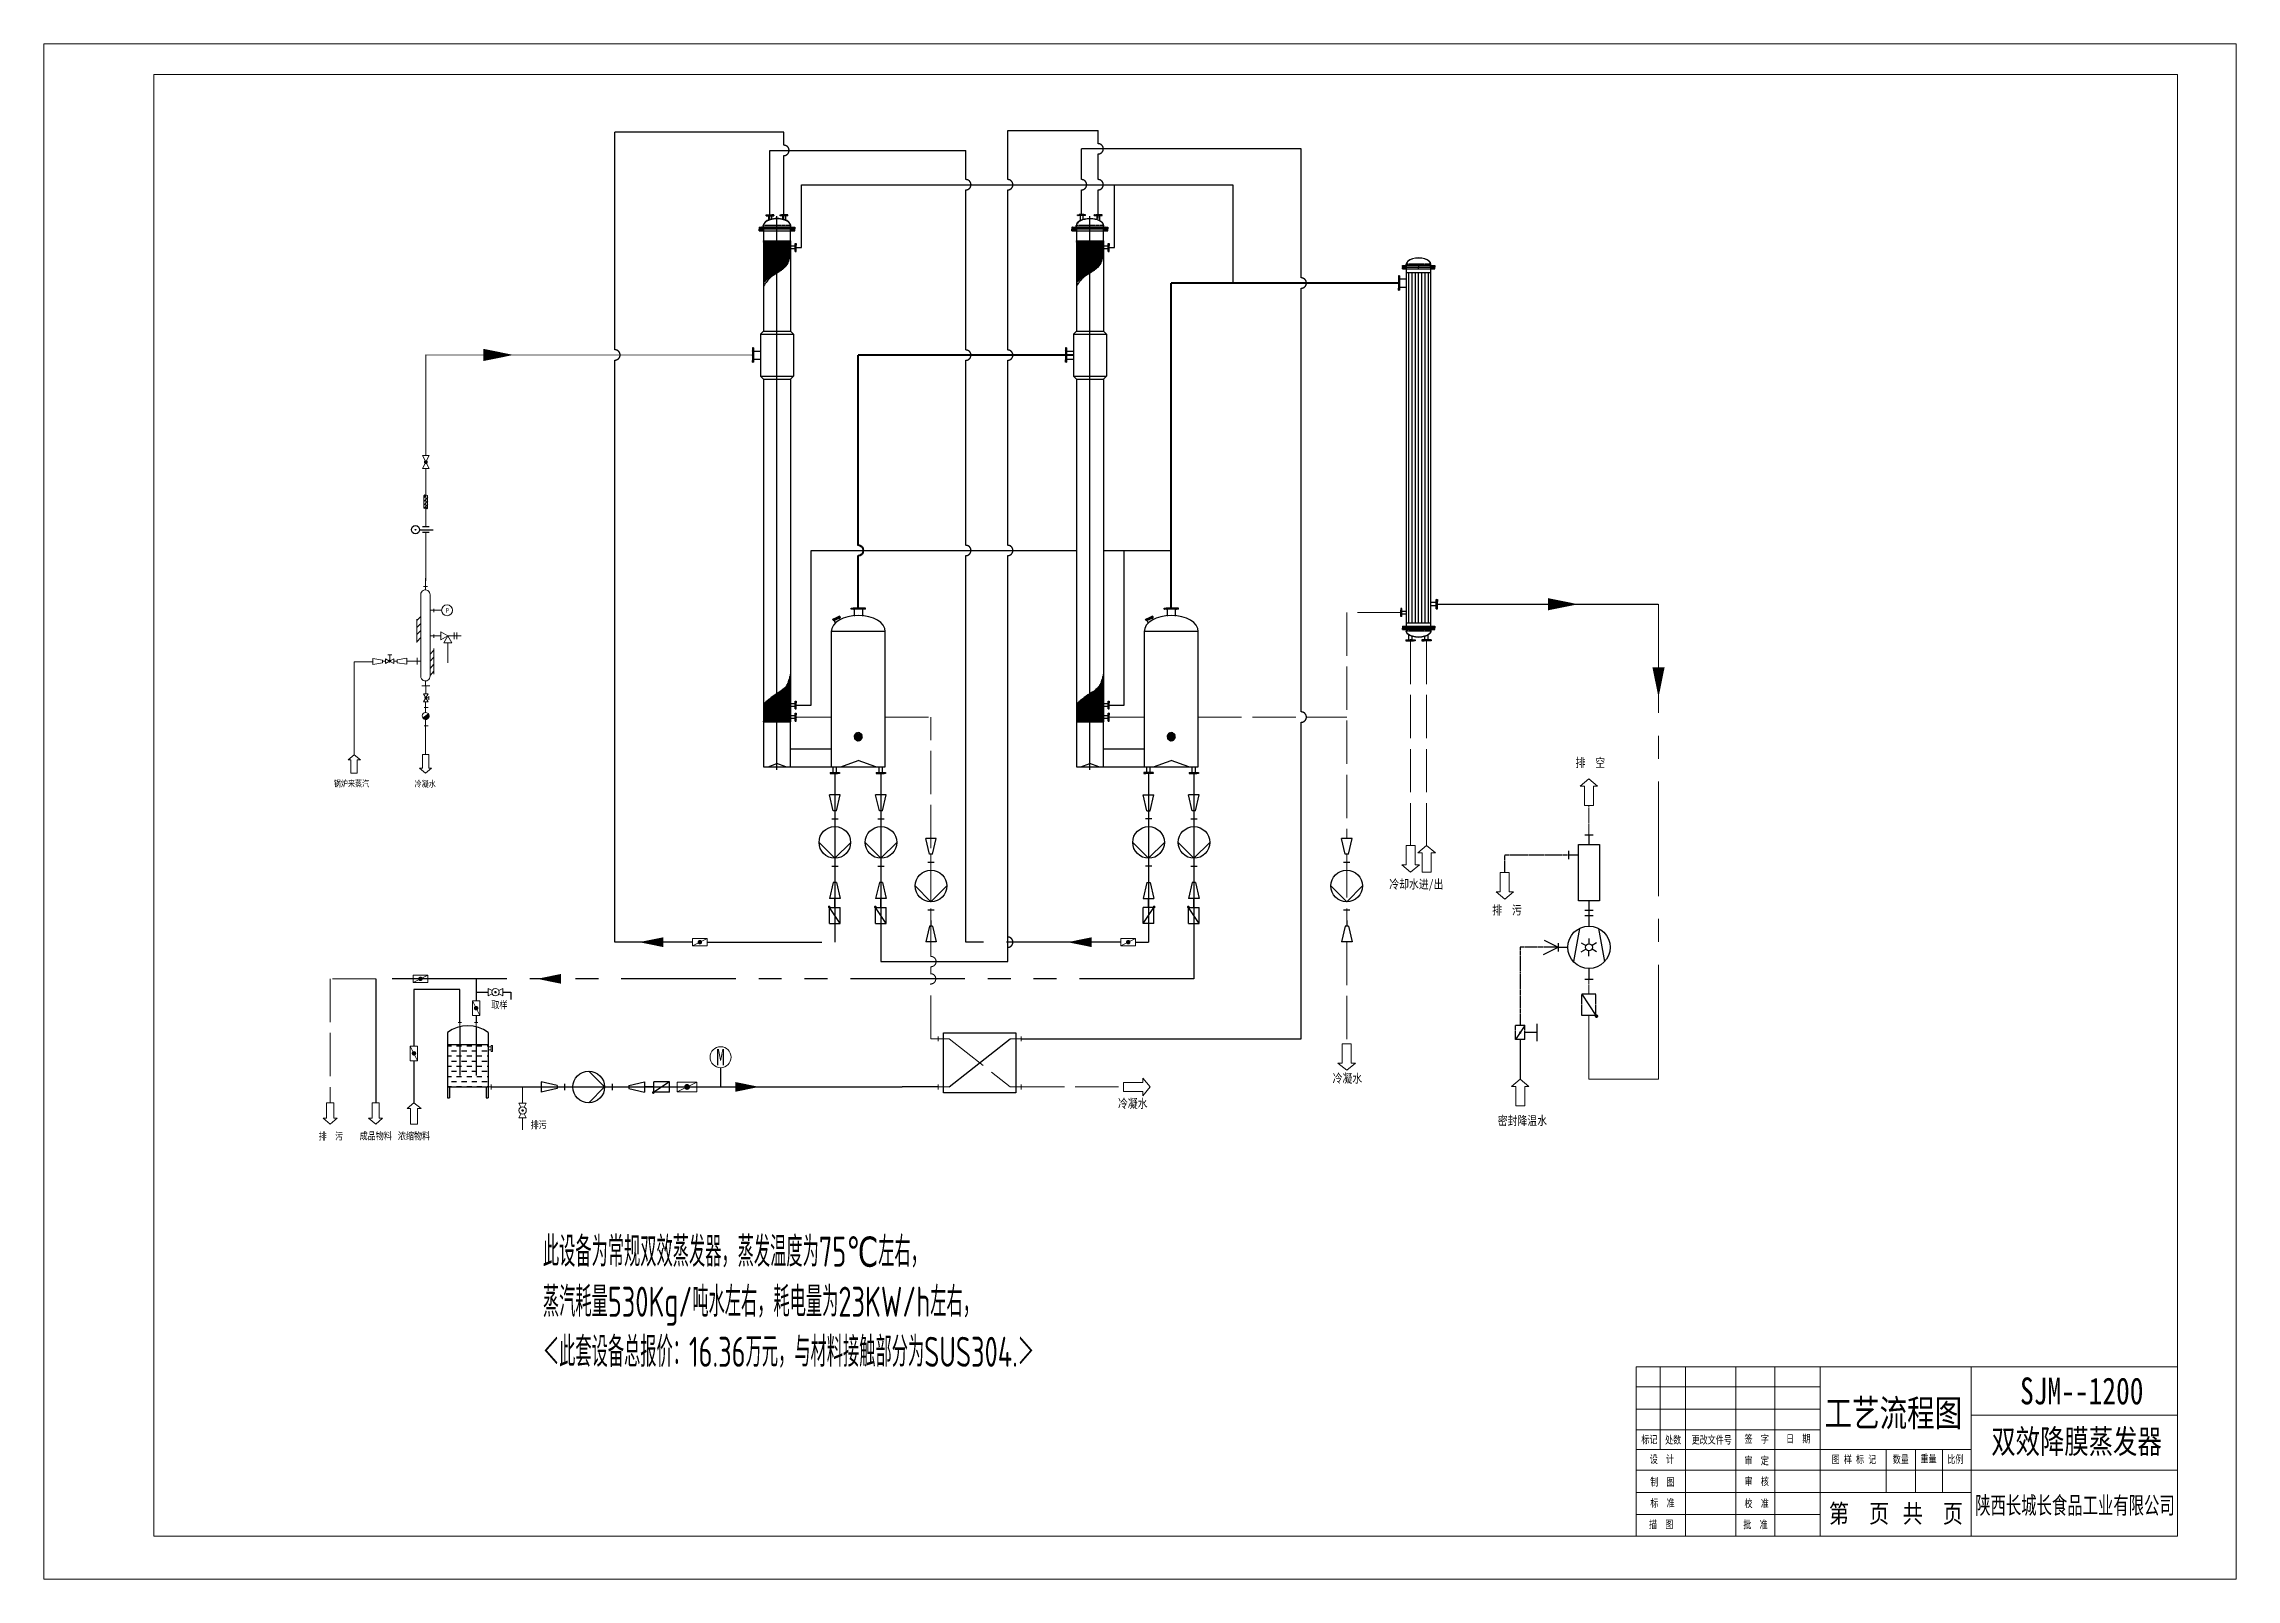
# Model space of a CAD drawing. Header units: millimetres. Extents: x -40360 to 69824, y -20656 to 13897.
# Drawn here: x -40360 to -3894, y -20156 to 5391 of the extents above; entities that cross this region are included whole.
import ezdxf
from ezdxf.enums import TextEntityAlignment as Align

# ---------------------------------------------------------------- set-up
doc = ezdxf.new("R2010")
doc.units = ezdxf.units.MM
for name, pattern in [('ACAD_ISO02W100', [15, 12, -3]), ('ACAD_ISO10W100', [18, 12, -3, 0, -3]), ('CENTER', [50.8, 31.75, -6.35, 6.35, -6.35]), ('CENTER2', [1.125, 0.75, -0.125, 0.125, -0.125]), ('PHANTOM', [63.5, 31.75, -6.35, 6.35, -6.35, 6.35, -6.35])]:
    doc.linetypes.add(name, pattern=pattern)
for name, color, linetype in [('2', 1, 'Continuous'), ('LAYER1', 7, 'Continuous'), ('LAYER2', 1, 'Continuous'), ('LAYER3', 6, 'CENTER2'), ('LAYER4', 3, 'ACAD_ISO02W100')]:
    doc.layers.add(name, color=color, linetype=linetype)
for name, color, linetype, lineweight in [('冷凝水管线', 140, 'ACAD_ISO02W100', 15), ('外围线', 5, 'Continuous', 5), ('文字表格', 7, 'Continuous', 20), ('物料线路', 40, 'PHANTOM', 25), ('真空线路', 6, 'CENTER', 15), ('蒸汽线路', 1, 'Continuous', 15), ('轮廓线', 7, 'Continuous', 20), ('阀门仪表', 7, 'Continuous', 20)]:
    doc.layers.add(name, color=color, linetype=linetype, lineweight=lineweight)
doc.styles.add('HGCAD', font='gbenor.shx', dxfattribs={"width": 0.75, "bigfont": 'gbcbig.shx'})
doc.styles.add('HZ', font='SimSun.ttf', dxfattribs={"width": 0.75})
doc.styles.add('仪表文字', font='SIMFANG.TTF', dxfattribs={"width": 0.8})
doc.styles.add('表格文字', font='SIMFANG.TTF', dxfattribs={"width": 0.75, "height": 50})
pattern_1 = [(45, (-45495.7813, 7e-12), (-2.24506403, 2.24506403), [])]

msp = doc.modelspace()

# ---------------------------------------------------------------- texts
at = {"color": 7, "style": '表格文字'}
for s, height, width, p in [('工艺流程图', 447.1, 0.75, (-9595, -17392)), ('双效降膜蒸发器', 396, 0.75, (-6549, -17864)), ('陕西长城长食品工业有限公司', 288, 0.65, (-6575, -18927))]:
    msp.add_text(s, height=height, dxfattribs=dict(at, width=width)).set_placement(p, align=Align.MIDDLE_CENTER)
for s, height, width, p in [('标记', 127.7, 0.75, (-13788, -17897)), ('处数', 127.7, 0.75, (-13393, -17902)), ('更改文件号', 127.7, 0.75, (-12952, -17902)), ('签  字', 127.7, 0.75, (-12071, -17887)), ('日  期', 127.7, 0.75, (-11380, -17882)), ('设  计', 127.7, 0.75, (-13648, -18225)), ('审  定', 127.7, 0.75, (-12072, -18248)), ('图 样 标 记', 127.7, 0.75, (-10621, -18227)), ('数量', 127.7, 0.75, (-9606, -18225)), ('重量', 127.7, 0.75, (-9145, -18215)), ('比例', 127.7, 0.75, (-8698, -18225)), ('制  图', 127.7, 0.75, (-13641, -18602)), ('审  核', 127.7, 0.75, (-12071, -18594)), ('标  准', 127.7, 0.75, (-13639, -18953)), ('校  准', 127.7, 0.75, (-12072, -18960)), ('第  页', 306.6, 0.8, (-10668, -19217)), ('共  页', 306.6, 0.8, (-9441, -19217)), ('描  图', 127.7, 0.75, (-13662, -19308)), ('批  准', 127.7, 0.75, (-12092, -19312))]:
    msp.add_text(s, height=height, dxfattribs=dict(at, width=width)).set_placement(p)
at = {"insert": (-32059, -14456), "char_height": 500, "width": 21729.64, "attachment_point": 1, "style": 'HGCAD'}
msp.add_mtext('此设备为常规双效蒸发器，蒸发温度为75℃左右，\\P蒸汽耗量530Kg/吨水左右，耗电量为23KW/h左右，\\P＜此套设备总报价：16.36万元，与材料接触部分为SUS304.＞', dxfattribs=at)
at = {"layer": '文字表格', "style": '表格文字', "width": 0.75}
msp.add_text('SJM--1200', height=447.1, dxfattribs=at).set_placement((-6462, -17024), align=Align.MIDDLE_CENTER)
at = {"layer": '阀门仪表', "style": '仪表文字', "width": 0.8}
for s, height, p in [('排  空', 150, (-14881, -6644)), ('锅炉来蒸汽', 105, (-35537, -6969)), ('冷凝水', 105, (-34194, -6976)), ('冷却水进/出', 150, (-17980, -8666)), ('排  污', 150, (-16267, -9098)), ('取样', 120, (-32917, -10660)), ('M', 273, (-29177, -11605)), ('冷凝水', 150, (-18923, -11897)), ('冷凝水', 150, (-22493, -12315)), ('排  污', 120, (-35788, -12845)), ('成品物料', 120, (-35108, -12841)), ('浓缩物料', 120, (-34472, -12841)), ('排污', 120, (-32264, -12657)), ('密封降温水', 150, (-16175, -12601))]:
    msp.add_text(s, height=height, dxfattribs=at).set_placement(p)
at = {"layer": '阀门仪表', "insert": (-33670, -3996), "char_height": 80.4, "width": 107.81, "attachment_point": 1, "style": 'HZ'}
msp.add_mtext('P', dxfattribs=at)

# ---------------------------------------------------------------- blocks, each defined once
blk = doc.blocks.new('*X2')
at = {"color": 0}
for p, q in [((737.8, 195.1), (739.6, 196.9)), ((737.8, 193.3), (739.6, 195.2)), ((737.8, 191.6), (739.6, 193.4)), ((738.5, 190.5), (739.6, 191.6))]:
    blk.add_line(p, q, dxfattribs=at)

# ---------------------------------------------------------------- hatches: boundary and pattern name
h = msp.add_hatch()
h.set_pattern_fill('ANSI31', color=3, angle=90, style=0)
h.set_pattern_definition([(135, (-45495.7813, 7e-12), (-2.24506403, -2.24506403), [])])
h.paths.add_polyline_path([(-28451, 2341), (-28463, 2341), (-28463, 2313), (-28451, 2313)])
h.paths.add_polyline_path([(-28451, 2309), (-28463, 2309), (-28463, 2281), (-28451, 2281)])
h.paths.add_polyline_path([(-28390, 2341), (-28429, 2341), (-28429, 2313), (-28424, 2313), (-28424, 2311), (-28390, 2311)])
h.paths.add_polyline_path([(-28390, 2311), (-28424, 2311), (-28424, 2309), (-28429, 2309), (-28429, 2281), (-28390, 2281)])
h.paths.add_polyline_path([(-27901, 2341), (-27940, 2341), (-27940, 2311), (-27906, 2311), (-27906, 2313), (-27901, 2313)])
h.paths.add_polyline_path([(-27901, 2309), (-27906, 2309), (-27906, 2311), (-27940, 2311), (-27940, 2281), (-27901, 2281)])
h.paths.add_polyline_path([(-27868, 2341), (-27879, 2341), (-27879, 2313), (-27868, 2313)])
h.paths.add_polyline_path([(-27868, 2309), (-27879, 2309), (-27879, 2281), (-27868, 2281)])
at = {"linetype": 'Continuous'}
h = msp.add_hatch(dxfattribs=at)
h.set_pattern_fill('_USER', scale=3, angle=-135, style=0, pattern_type=0)
h.set_pattern_definition([(315, (-57727.5144, 1825.0843), (-2.12132034, -2.12132034), [])])
h.paths.add_polyline_path([(-28347, 2531), (-28347, 2545), (-28339, 2545), (-28339, 2531)])
h.paths.add_polyline_path([(-28217, 2531), (-28217, 2545), (-28225, 2545), (-28225, 2531)])
h.paths.add_polyline_path([(-28305, 2531), (-28305, 2547), (-28321, 2547), (-28321, 2545), (-28325, 2545), (-28325, 2531)])
h.paths.add_polyline_path([(-28259, 2531), (-28259, 2547), (-28243, 2547), (-28243, 2545), (-28239, 2545), (-28239, 2531)])
h = msp.add_hatch(dxfattribs=at)
h.set_pattern_fill('_USER', scale=3, angle=-135, style=0, pattern_type=0)
h.set_pattern_definition([(225, (1396.6808, 1825.0843), (2.12132034, -2.12132034), [])])
h.paths.add_polyline_path([(-27984, 2531), (-27984, 2545), (-27992, 2545), (-27992, 2531)])
h.paths.add_polyline_path([(-28114, 2531), (-28114, 2545), (-28106, 2545), (-28106, 2531)])
h.paths.add_polyline_path([(-28026, 2531), (-28026, 2547), (-28010, 2547), (-28010, 2545), (-28006, 2545), (-28006, 2531)])
h.paths.add_polyline_path([(-28072, 2531), (-28072, 2547), (-28088, 2547), (-28088, 2545), (-28092, 2545), (-28092, 2531)])
h = msp.add_hatch()
h.set_pattern_fill('ANSI31', color=3, angle=90, style=0)
h.set_pattern_definition([(135, (-40290.4917, 7e-12), (-2.24506403, -2.24506403), [])])
h.paths.add_polyline_path([(-23246, 2341), (-23258, 2341), (-23258, 2313), (-23246, 2313)])
h.paths.add_polyline_path([(-23246, 2309), (-23258, 2309), (-23258, 2281), (-23246, 2281)])
h.paths.add_polyline_path([(-23185, 2341), (-23224, 2341), (-23224, 2313), (-23219, 2313), (-23219, 2311), (-23185, 2311)])
h.paths.add_polyline_path([(-23185, 2311), (-23219, 2311), (-23219, 2309), (-23224, 2309), (-23224, 2281), (-23185, 2281)])
h.paths.add_polyline_path([(-22696, 2341), (-22735, 2341), (-22735, 2311), (-22701, 2311), (-22701, 2313), (-22696, 2313)])
h.paths.add_polyline_path([(-22696, 2309), (-22701, 2309), (-22701, 2311), (-22735, 2311), (-22735, 2281), (-22696, 2281)])
h.paths.add_polyline_path([(-22663, 2341), (-22674, 2341), (-22674, 2313), (-22663, 2313)])
h.paths.add_polyline_path([(-22663, 2309), (-22674, 2309), (-22674, 2281), (-22663, 2281)])
h = msp.add_hatch(dxfattribs=at)
h.set_pattern_fill('_USER', scale=3, angle=-135, style=0, pattern_type=0)
h.set_pattern_definition([(225, (6347.3716, 1827.3475), (2.12132034, -2.12132034), [])])
h.paths.add_polyline_path([(-23034, 2533), (-23034, 2547), (-23042, 2547), (-23042, 2533)])
h.paths.add_polyline_path([(-23164, 2533), (-23164, 2547), (-23156, 2547), (-23156, 2533)])
h.paths.add_polyline_path([(-23076, 2533), (-23076, 2549), (-23060, 2549), (-23060, 2547), (-23056, 2547), (-23056, 2533)])
h.paths.add_polyline_path([(-23122, 2533), (-23122, 2549), (-23138, 2549), (-23138, 2547), (-23142, 2547), (-23142, 2533)])
h = msp.add_hatch(dxfattribs=at)
h.set_pattern_fill('_USER', scale=3, angle=-135, style=0, pattern_type=0)
h.set_pattern_definition([(315, (-52267.626, 1827.3475), (-2.12132034, -2.12132034), [])])
h.paths.add_polyline_path([(-22887, 2533), (-22887, 2547), (-22879, 2547), (-22879, 2533)])
h.paths.add_polyline_path([(-22757, 2533), (-22757, 2547), (-22765, 2547), (-22765, 2533)])
h.paths.add_polyline_path([(-22845, 2533), (-22845, 2549), (-22861, 2549), (-22861, 2547), (-22865, 2547), (-22865, 2533)])
h.paths.add_polyline_path([(-22799, 2533), (-22799, 2549), (-22783, 2549), (-22783, 2547), (-22779, 2547), (-22779, 2533)])
h = msp.add_hatch()
h.set_pattern_fill('ANSI31', color=6, style=0)
h.set_pattern_definition(pattern_1)
h.paths.add_polyline_path([(-28172, 2111), (-28179, 2111), (-28179, 2081), (-28172, 2081)])
h.paths.add_polyline_path([(-28193, 2111), (-28200, 2111), (-28200, 2081), (-28193, 2081)])
h.paths.add_polyline_path([(-28214, 2111), (-28220, 2111), (-28220, 2081), (-28214, 2081)])
h.paths.add_polyline_path([(-28234, 2111), (-28241, 2111), (-28241, 2081), (-28234, 2081)])
h.paths.add_polyline_path([(-28255, 2111), (-28262, 2111), (-28262, 2081), (-28255, 2081)])
h.paths.add_polyline_path([(-28275, 2111), (-28282, 2111), (-28282, 2081), (-28275, 2081)])
h.paths.add_polyline_path([(-28296, 2111), (-28303, 2111), (-28303, 2081), (-28296, 2081)])
h.paths.add_polyline_path([(-28317, 2111), (-28323, 2111), (-28323, 2081), (-28317, 2081)])
h.paths.add_polyline_path([(-28337, 2111), (-28344, 2111), (-28344, 2081), (-28337, 2081)])
h.paths.add_polyline_path([(-28358, 2111), (-28365, 2111), (-28365, 2081), (-28358, 2081)])
h.paths.add_polyline_path([(-28378, 2111), (-28390, 2111), (-28390, 2081), (-28378, 2081)])
h.paths.add_polyline_path([(-28152, 2111), (-28159, 2111), (-28159, 2081), (-28152, 2081)])
h.paths.add_polyline_path([(-28131, 2111), (-28138, 2111), (-28138, 2081), (-28131, 2081)])
h.paths.add_polyline_path([(-28110, 2111), (-28117, 2111), (-28117, 2081), (-28110, 2081)])
h.paths.add_polyline_path([(-28090, 2111), (-28097, 2111), (-28097, 2081), (-28090, 2081)])
h.paths.add_polyline_path([(-28069, 2111), (-28076, 2111), (-28076, 2081), (-28069, 2081)])
h.paths.add_polyline_path([(-28049, 2111), (-28055, 2111), (-28055, 2081), (-28049, 2081)])
h.paths.add_polyline_path([(-28028, 2111), (-28035, 2111), (-28035, 2081), (-28028, 2081)])
h.paths.add_polyline_path([(-28007, 2111), (-28014, 2111), (-28014, 2081), (-28007, 2081)])
h.paths.add_polyline_path([(-27987, 2111), (-27994, 2111), (-27994, 2081), (-27987, 2081)])
h.paths.add_polyline_path([(-27966, 2111), (-27973, 2111), (-27973, 2081), (-27966, 2081)])
h.paths.add_polyline_path([(-27940, 2111), (-27952, 2111), (-27952, 2081), (-27940, 2081)])
h = msp.add_hatch(dxfattribs=at)
h.set_pattern_fill('_USER', scale=3, angle=-45, style=0, pattern_type=0)
h.set_pattern_definition([(135, (-28567.013, -27445.1252), (-2.12132034, -2.12132034), [])])
h.paths.add_polyline_path([(-27861, 1936), (-27847, 1936), (-27847, 1944), (-27861, 1944)])
h.paths.add_polyline_path([(-27861, 2066), (-27847, 2066), (-27847, 2058), (-27861, 2058)])
h.paths.add_polyline_path([(-27861, 1978), (-27845, 1978), (-27845, 1962), (-27847, 1962), (-27847, 1958), (-27861, 1958)])
h.paths.add_polyline_path([(-27861, 2024), (-27845, 2024), (-27845, 2040), (-27847, 2040), (-27847, 2044), (-27861, 2044)])
h = msp.add_hatch()
h.set_pattern_fill('ANSI31', color=6, style=0)
h.set_pattern_definition([(45, (-40290.4917, 7e-12), (-2.24506403, 2.24506403), [])])
h.paths.add_polyline_path([(-22967, 2111), (-22974, 2111), (-22974, 2081), (-22967, 2081)])
h.paths.add_polyline_path([(-22988, 2111), (-22994, 2111), (-22994, 2081), (-22988, 2081)])
h.paths.add_polyline_path([(-23008, 2111), (-23015, 2111), (-23015, 2081), (-23008, 2081)])
h.paths.add_polyline_path([(-23029, 2111), (-23036, 2111), (-23036, 2081), (-23029, 2081)])
h.paths.add_polyline_path([(-23049, 2111), (-23056, 2111), (-23056, 2081), (-23049, 2081)])
h.paths.add_polyline_path([(-23070, 2111), (-23077, 2111), (-23077, 2081), (-23070, 2081)])
h.paths.add_polyline_path([(-23091, 2111), (-23098, 2111), (-23098, 2081), (-23091, 2081)])
h.paths.add_polyline_path([(-23111, 2111), (-23118, 2111), (-23118, 2081), (-23111, 2081)])
h.paths.add_polyline_path([(-23132, 2111), (-23139, 2111), (-23139, 2081), (-23132, 2081)])
h.paths.add_polyline_path([(-23152, 2111), (-23159, 2111), (-23159, 2081), (-23152, 2081)])
h.paths.add_polyline_path([(-23173, 2111), (-23185, 2111), (-23185, 2081), (-23173, 2081)])
h.paths.add_polyline_path([(-22946, 2111), (-22953, 2111), (-22953, 2081), (-22946, 2081)])
h.paths.add_polyline_path([(-22926, 2111), (-22933, 2111), (-22933, 2081), (-22926, 2081)])
h.paths.add_polyline_path([(-22905, 2111), (-22912, 2111), (-22912, 2081), (-22905, 2081)])
h.paths.add_polyline_path([(-22885, 2111), (-22891, 2111), (-22891, 2081), (-22885, 2081)])
h.paths.add_polyline_path([(-22864, 2111), (-22871, 2111), (-22871, 2081), (-22864, 2081)])
h.paths.add_polyline_path([(-22843, 2111), (-22850, 2111), (-22850, 2081), (-22843, 2081)])
h.paths.add_polyline_path([(-22823, 2111), (-22830, 2111), (-22830, 2081), (-22823, 2081)])
h.paths.add_polyline_path([(-22802, 2111), (-22809, 2111), (-22809, 2081), (-22802, 2081)])
h.paths.add_polyline_path([(-22781, 2111), (-22788, 2111), (-22788, 2081), (-22781, 2081)])
h.paths.add_polyline_path([(-22761, 2111), (-22768, 2111), (-22768, 2081), (-22761, 2081)])
h.paths.add_polyline_path([(-22735, 2111), (-22747, 2111), (-22747, 2081), (-22735, 2081)])
h = msp.add_hatch(dxfattribs=at)
h.set_pattern_fill('_USER', scale=3, angle=-45, style=0, pattern_type=0)
h.set_pattern_definition([(135, (-23361.7234, -27445.1252), (-2.12132034, -2.12132034), [])])
h.paths.add_polyline_path([(-22656, 1936), (-22642, 1936), (-22642, 1944), (-22656, 1944)])
h.paths.add_polyline_path([(-22656, 2066), (-22642, 2066), (-22642, 2058), (-22656, 2058)])
h.paths.add_polyline_path([(-22656, 1978), (-22640, 1978), (-22640, 1962), (-22642, 1962), (-22642, 1958), (-22656, 1958)])
h.paths.add_polyline_path([(-22656, 2024), (-22640, 2024), (-22640, 2040), (-22642, 2040), (-22642, 2044), (-22656, 2044)])
h = msp.add_hatch(dxfattribs=at)
h.set_pattern_fill('_USER', scale=3, angle=-45, style=0, pattern_type=0)
h.set_pattern_definition([(315, (-17934.4442, 33593.9363), (2.12132034, 2.12132034), [])])
h.paths.add_polyline_path([(-17809, 1530), (-17825, 1530), (-17825, 1519), (-17809, 1519)])
h.paths.add_polyline_path([(-17809, 1290), (-17825, 1290), (-17825, 1301), (-17809, 1301)])
h.paths.add_polyline_path([(-17809, 1478), (-17827, 1478), (-17827, 1497), (-17825, 1497), (-17825, 1501), (-17809, 1501)])
h.paths.add_polyline_path([(-17809, 1343), (-17827, 1343), (-17827, 1323), (-17825, 1323), (-17825, 1319), (-17809, 1319)])
h = msp.add_hatch()
h.set_pattern_fill('ANSI31', color=256, style=0)
h.set_pattern_definition(pattern_1)
h.paths.add_polyline_path([(-17763, 1674), (-17751, 1674), (-17751, 1700), (-17763, 1700)])
h.paths.add_polyline_path([(-17763, 1670), (-17763, 1644), (-17751, 1644), (-17751, 1670)])
h.paths.add_polyline_path([(-17693, 1672), (-17693, 1700), (-17729, 1700), (-17729, 1674), (-17724, 1674), (-17724, 1672)])
h.paths.add_polyline_path([(-17693, 1644), (-17693, 1672), (-17724, 1672), (-17724, 1670), (-17729, 1670), (-17729, 1644)])
h.paths.add_polyline_path([(-17261, 1672), (-17261, 1674), (-17256, 1674), (-17256, 1700), (-17293, 1700), (-17293, 1672)])
h.paths.add_polyline_path([(-17256, 1644), (-17256, 1670), (-17261, 1670), (-17261, 1672), (-17293, 1672), (-17293, 1644)])
h.paths.add_polyline_path([(-17234, 1674), (-17223, 1674), (-17223, 1700), (-17234, 1700)])
h.paths.add_polyline_path([(-17234, 1644), (-17223, 1644), (-17223, 1670), (-17234, 1670)])
h = msp.add_hatch(dxfattribs=at)
h.set_pattern_fill('_USER', scale=3, angle=-45, style=0, pattern_type=0)
h.set_pattern_definition([(315, (-28680.618, 32395.2766), (2.12132034, 2.12132034), [])])
h.paths.add_polyline_path([(-28555, 331), (-28571, 331), (-28571, 320), (-28555, 320)])
h.paths.add_polyline_path([(-28555, 91), (-28571, 91), (-28571, 102), (-28555, 102)])
h.paths.add_polyline_path([(-28555, 279), (-28573, 279), (-28573, 298), (-28571, 298), (-28571, 302), (-28555, 302)])
h.paths.add_polyline_path([(-28555, 144), (-28573, 144), (-28573, 124), (-28571, 124), (-28571, 120), (-28555, 120)])
h = msp.add_hatch(dxfattribs=at)
h.set_pattern_fill('_USER', scale=3, angle=-45, style=0, pattern_type=0)
h.set_pattern_definition([(315, (-23475.3284, 32395.2766), (2.12132034, 2.12132034), [])])
h.paths.add_polyline_path([(-23350, 331), (-23366, 331), (-23366, 320), (-23350, 320)])
h.paths.add_polyline_path([(-23350, 91), (-23366, 91), (-23366, 102), (-23350, 102)])
h.paths.add_polyline_path([(-23350, 279), (-23368, 279), (-23368, 298), (-23366, 298), (-23366, 302), (-23350, 302)])
h.paths.add_polyline_path([(-23350, 144), (-23368, 144), (-23368, 124), (-23366, 124), (-23366, 120), (-23350, 120)])
h = msp.add_hatch(dxfattribs=at)
h.set_pattern_fill('_USER', scale=3, angle=-135, style=0, pattern_type=0)
h.set_pattern_definition([(225, (5371.086, -3889.5536), (2.12132034, -2.12132034), [])])
h.paths.add_polyline_path([(-26693, -4015), (-26693, -3999), (-26704, -3999), (-26704, -4015)])
h.paths.add_polyline_path([(-26933, -4015), (-26933, -3999), (-26922, -3999), (-26922, -4015)])
h.paths.add_polyline_path([(-26745, -4015), (-26745, -3997), (-26726, -3997), (-26726, -3999), (-26722, -3999), (-26722, -4015)])
h.paths.add_polyline_path([(-26880, -4015), (-26880, -3997), (-26900, -3997), (-26900, -3999), (-26904, -3999), (-26904, -4015)])
h = msp.add_hatch(dxfattribs=at)
h.set_pattern_fill('_USER', scale=3, angle=-135, style=0, pattern_type=0)
h.set_pattern_definition([(225, (10576.3755, -3889.5536), (2.12132034, -2.12132034), [])])
h.paths.add_polyline_path([(-21487, -4015), (-21487, -3999), (-21498, -3999), (-21498, -4015)])
h.paths.add_polyline_path([(-21727, -4015), (-21727, -3999), (-21716, -3999), (-21716, -4015)])
h.paths.add_polyline_path([(-21540, -4015), (-21540, -3997), (-21520, -3997), (-21520, -3999), (-21516, -3999), (-21516, -4015)])
h.paths.add_polyline_path([(-21675, -4015), (-21675, -3997), (-21694, -3997), (-21694, -3999), (-21698, -3999), (-21698, -4015)])
h = msp.add_hatch(dxfattribs=at)
h.set_pattern_fill('_USER', scale=3, angle=-45, style=0, pattern_type=0)
h.set_pattern_definition([(45, (-17066.2265, -33517.166), (2.12132034, -2.12132034), [])])
h.paths.add_polyline_path([(-17772, -4136), (-17786, -4136), (-17786, -4128), (-17772, -4128)])
h.paths.add_polyline_path([(-17772, -4006), (-17786, -4006), (-17786, -4014), (-17772, -4014)])
h.paths.add_polyline_path([(-17772, -4094), (-17788, -4094), (-17788, -4110), (-17786, -4110), (-17786, -4114), (-17772, -4114)])
h.paths.add_polyline_path([(-17772, -4048), (-17788, -4048), (-17788, -4032), (-17786, -4032), (-17786, -4028), (-17772, -4028)])
h = msp.add_hatch(dxfattribs=at)
h.set_pattern_fill('_USER', scale=3.6, angle=-45, style=0, pattern_type=0)
h.set_pattern_definition([(135, (-18044.738, -39269.2752), (-2.5455844, -2.5455844), [])])
h.paths.add_polyline_path([(-17198, -4012), (-17181, -4012), (-17181, -4003), (-17198, -4003)])
h.paths.add_polyline_path([(-17198, -3856), (-17181, -3856), (-17181, -3866), (-17198, -3866)])
h.paths.add_polyline_path([(-17198, -3962), (-17178, -3962), (-17178, -3981), (-17181, -3981), (-17181, -3986), (-17198, -3986)])
h.paths.add_polyline_path([(-17198, -3907), (-17178, -3907), (-17178, -3887), (-17181, -3887), (-17181, -3883), (-17198, -3883)])
h = msp.add_hatch()
h.set_pattern_fill('ANSI31', color=256, style=0)
h.set_pattern_definition([(315, (-45495.7813, -2655.963), (-2.24506403, -2.24506403), [])])
h.paths.add_polyline_path([(-17763, -4330), (-17751, -4330), (-17751, -4356), (-17763, -4356)])
h.paths.add_polyline_path([(-17763, -4326), (-17763, -4300), (-17751, -4300), (-17751, -4326)])
h.paths.add_polyline_path([(-17693, -4328), (-17693, -4356), (-17729, -4356), (-17729, -4330), (-17724, -4330), (-17724, -4328)])
h.paths.add_polyline_path([(-17693, -4300), (-17693, -4328), (-17724, -4328), (-17724, -4326), (-17729, -4326), (-17729, -4300)])
h.paths.add_polyline_path([(-17261, -4328), (-17261, -4330), (-17256, -4330), (-17256, -4356), (-17293, -4356), (-17293, -4328)])
h.paths.add_polyline_path([(-17256, -4300), (-17256, -4326), (-17261, -4326), (-17261, -4328), (-17293, -4328), (-17293, -4300)])
h.paths.add_polyline_path([(-17234, -4330), (-17223, -4330), (-17223, -4356), (-17234, -4356)])
h.paths.add_polyline_path([(-17234, -4300), (-17223, -4300), (-17223, -4326), (-17234, -4326)])
h = msp.add_hatch(dxfattribs=at)
h.set_pattern_fill('_USER', scale=3.6, angle=-135, style=0, pattern_type=0)
h.set_pattern_definition([(45, (-52961.2538, -3676.911), (-2.5455844, 2.5455844), [])])
h.paths.add_polyline_path([(-17704, -4524), (-17704, -4541), (-17695, -4541), (-17695, -4524)])
h.paths.add_polyline_path([(-17548, -4524), (-17548, -4541), (-17558, -4541), (-17558, -4524)])
h.paths.add_polyline_path([(-17654, -4524), (-17654, -4543), (-17673, -4543), (-17673, -4541), (-17678, -4541), (-17678, -4524)])
h.paths.add_polyline_path([(-17599, -4524), (-17599, -4543), (-17579, -4543), (-17579, -4541), (-17575, -4541), (-17575, -4524)])
h = msp.add_hatch(dxfattribs=at)
h.set_pattern_fill('_USER', scale=3.6, angle=-135, style=0, pattern_type=0)
h.set_pattern_definition([(135, (17975.6084, -3676.911), (2.5455844, 2.5455844), [])])
h.paths.add_polyline_path([(-17281, -4524), (-17281, -4541), (-17291, -4541), (-17291, -4524)])
h.paths.add_polyline_path([(-17437, -4524), (-17437, -4541), (-17428, -4541), (-17428, -4524)])
h.paths.add_polyline_path([(-17332, -4524), (-17332, -4543), (-17313, -4543), (-17313, -4541), (-17308, -4541), (-17308, -4524)])
h.paths.add_polyline_path([(-17387, -4524), (-17387, -4543), (-17406, -4543), (-17406, -4541), (-17411, -4541), (-17411, -4524)])
h = msp.add_hatch(dxfattribs=at)
h.set_pattern_fill('_USER', scale=3, angle=-45, style=0, pattern_type=0)
h.set_pattern_definition([(135, (-28567.013, -35057.9666), (-2.12132034, -2.12132034), [])])
h.paths.add_polyline_path([(-27861, -5677), (-27847, -5677), (-27847, -5669), (-27861, -5669)])
h.paths.add_polyline_path([(-27861, -5547), (-27847, -5547), (-27847, -5555), (-27861, -5555)])
h.paths.add_polyline_path([(-27861, -5635), (-27845, -5635), (-27845, -5651), (-27847, -5651), (-27847, -5655), (-27861, -5655)])
h.paths.add_polyline_path([(-27861, -5589), (-27845, -5589), (-27845, -5573), (-27847, -5573), (-27847, -5569), (-27861, -5569)])
h = msp.add_hatch(dxfattribs=at)
h.set_pattern_fill('_USER', scale=3, angle=-45, style=0, pattern_type=0)
h.set_pattern_definition([(135, (-28567.013, -35257.692), (-2.12132034, -2.12132034), [])])
h.paths.add_polyline_path([(-27861, -5877), (-27847, -5877), (-27847, -5869), (-27861, -5869)])
h.paths.add_polyline_path([(-27861, -5747), (-27847, -5747), (-27847, -5755), (-27861, -5755)])
h.paths.add_polyline_path([(-27861, -5835), (-27845, -5835), (-27845, -5851), (-27847, -5851), (-27847, -5855), (-27861, -5855)])
h.paths.add_polyline_path([(-27861, -5789), (-27845, -5789), (-27845, -5773), (-27847, -5773), (-27847, -5769), (-27861, -5769)])
h = msp.add_hatch(dxfattribs=at)
h.set_pattern_fill('_USER', scale=3, angle=-45, style=0, pattern_type=0)
h.set_pattern_definition([(135, (-23361.7234, -35057.9666), (-2.12132034, -2.12132034), [])])
h.paths.add_polyline_path([(-22656, -5677), (-22642, -5677), (-22642, -5669), (-22656, -5669)])
h.paths.add_polyline_path([(-22656, -5547), (-22642, -5547), (-22642, -5555), (-22656, -5555)])
h.paths.add_polyline_path([(-22656, -5635), (-22640, -5635), (-22640, -5651), (-22642, -5651), (-22642, -5655), (-22656, -5655)])
h.paths.add_polyline_path([(-22656, -5589), (-22640, -5589), (-22640, -5573), (-22642, -5573), (-22642, -5569), (-22656, -5569)])
h = msp.add_hatch(dxfattribs=at)
h.set_pattern_fill('_USER', scale=3, angle=-45, style=0, pattern_type=0)
h.set_pattern_definition([(135, (-23361.7234, -35257.692), (-2.12132034, -2.12132034), [])])
h.paths.add_polyline_path([(-22656, -5877), (-22642, -5877), (-22642, -5869), (-22656, -5869)])
h.paths.add_polyline_path([(-22656, -5747), (-22642, -5747), (-22642, -5755), (-22656, -5755)])
h.paths.add_polyline_path([(-22656, -5835), (-22640, -5835), (-22640, -5851), (-22642, -5851), (-22642, -5855), (-22656, -5855)])
h.paths.add_polyline_path([(-22656, -5789), (-22640, -5789), (-22640, -5773), (-22642, -5773), (-22642, -5769), (-22656, -5769)])
h = msp.add_hatch()
h.set_pattern_fill('ANSI31', color=6, style=0)
h.set_pattern_definition([(315, (-45495.7813, -3777.1302), (-2.24506403, -2.24506403), [])])
h.paths.add_polyline_path([(-28172, -5889), (-28179, -5889), (-28179, -5859), (-28172, -5859)])
h.paths.add_polyline_path([(-28193, -5889), (-28200, -5889), (-28200, -5859), (-28193, -5859)])
h.paths.add_polyline_path([(-28214, -5889), (-28220, -5889), (-28220, -5859), (-28214, -5859)])
h.paths.add_polyline_path([(-28234, -5889), (-28241, -5889), (-28241, -5859), (-28234, -5859)])
h.paths.add_polyline_path([(-28255, -5889), (-28262, -5889), (-28262, -5859), (-28255, -5859)])
h.paths.add_polyline_path([(-28275, -5889), (-28282, -5889), (-28282, -5859), (-28275, -5859)])
h.paths.add_polyline_path([(-28296, -5889), (-28303, -5889), (-28303, -5859), (-28296, -5859)])
h.paths.add_polyline_path([(-28317, -5889), (-28323, -5889), (-28323, -5859), (-28317, -5859)])
h.paths.add_polyline_path([(-28337, -5889), (-28344, -5889), (-28344, -5859), (-28337, -5859)])
h.paths.add_polyline_path([(-28358, -5889), (-28365, -5889), (-28365, -5859), (-28358, -5859)])
h.paths.add_polyline_path([(-28378, -5889), (-28390, -5889), (-28390, -5859), (-28378, -5859)])
h.paths.add_polyline_path([(-28152, -5889), (-28159, -5889), (-28159, -5859), (-28152, -5859)])
h.paths.add_polyline_path([(-28131, -5889), (-28138, -5889), (-28138, -5859), (-28131, -5859)])
h.paths.add_polyline_path([(-28110, -5889), (-28117, -5889), (-28117, -5859), (-28110, -5859)])
h.paths.add_polyline_path([(-28090, -5889), (-28097, -5889), (-28097, -5859), (-28090, -5859)])
h.paths.add_polyline_path([(-28069, -5889), (-28076, -5889), (-28076, -5859), (-28069, -5859)])
h.paths.add_polyline_path([(-28049, -5889), (-28055, -5889), (-28055, -5859), (-28049, -5859)])
h.paths.add_polyline_path([(-28028, -5889), (-28035, -5889), (-28035, -5859), (-28028, -5859)])
h.paths.add_polyline_path([(-28007, -5889), (-28014, -5889), (-28014, -5859), (-28007, -5859)])
h.paths.add_polyline_path([(-27987, -5889), (-27994, -5889), (-27994, -5859), (-27987, -5859)])
h.paths.add_polyline_path([(-27966, -5889), (-27973, -5889), (-27973, -5859), (-27966, -5859)])
h.paths.add_polyline_path([(-27940, -5889), (-27952, -5889), (-27952, -5859), (-27940, -5859)])
h = msp.add_hatch()
h.set_pattern_fill('ANSI33', color=5, scale=3, style=0)
h.set_pattern_definition([(45, (-30077.023, -1401.48), (-13.470384, 13.470384), []), (45, (-30063.552, -1401.48), (-13.470384, 13.470384), [9.525, -4.7625])])
h.paths.add_polyline_path([(-26867, -6139, 1), (-26759, -6139, 1)])
h = msp.add_hatch()
h.set_pattern_fill('ANSI31', color=6, style=0)
h.set_pattern_definition([(315, (-40290.4917, -3777.1302), (-2.24506403, -2.24506403), [])])
h.paths.add_polyline_path([(-22967, -5889), (-22974, -5889), (-22974, -5859), (-22967, -5859)])
h.paths.add_polyline_path([(-22988, -5889), (-22994, -5889), (-22994, -5859), (-22988, -5859)])
h.paths.add_polyline_path([(-23008, -5889), (-23015, -5889), (-23015, -5859), (-23008, -5859)])
h.paths.add_polyline_path([(-23029, -5889), (-23036, -5889), (-23036, -5859), (-23029, -5859)])
h.paths.add_polyline_path([(-23049, -5889), (-23056, -5889), (-23056, -5859), (-23049, -5859)])
h.paths.add_polyline_path([(-23070, -5889), (-23077, -5889), (-23077, -5859), (-23070, -5859)])
h.paths.add_polyline_path([(-23091, -5889), (-23098, -5889), (-23098, -5859), (-23091, -5859)])
h.paths.add_polyline_path([(-23111, -5889), (-23118, -5889), (-23118, -5859), (-23111, -5859)])
h.paths.add_polyline_path([(-23132, -5889), (-23139, -5889), (-23139, -5859), (-23132, -5859)])
h.paths.add_polyline_path([(-23152, -5889), (-23159, -5889), (-23159, -5859), (-23152, -5859)])
h.paths.add_polyline_path([(-23173, -5889), (-23185, -5889), (-23185, -5859), (-23173, -5859)])
h.paths.add_polyline_path([(-22946, -5889), (-22953, -5889), (-22953, -5859), (-22946, -5859)])
h.paths.add_polyline_path([(-22926, -5889), (-22933, -5889), (-22933, -5859), (-22926, -5859)])
h.paths.add_polyline_path([(-22905, -5889), (-22912, -5889), (-22912, -5859), (-22905, -5859)])
h.paths.add_polyline_path([(-22885, -5889), (-22891, -5889), (-22891, -5859), (-22885, -5859)])
h.paths.add_polyline_path([(-22864, -5889), (-22871, -5889), (-22871, -5859), (-22864, -5859)])
h.paths.add_polyline_path([(-22843, -5889), (-22850, -5889), (-22850, -5859), (-22843, -5859)])
h.paths.add_polyline_path([(-22823, -5889), (-22830, -5889), (-22830, -5859), (-22823, -5859)])
h.paths.add_polyline_path([(-22802, -5889), (-22809, -5889), (-22809, -5859), (-22802, -5859)])
h.paths.add_polyline_path([(-22781, -5889), (-22788, -5889), (-22788, -5859), (-22781, -5859)])
h.paths.add_polyline_path([(-22761, -5889), (-22768, -5889), (-22768, -5859), (-22761, -5859)])
h.paths.add_polyline_path([(-22735, -5889), (-22747, -5889), (-22747, -5859), (-22735, -5859)])
h = msp.add_hatch()
h.set_pattern_fill('ANSI33', color=5, scale=3, style=0)
h.set_pattern_definition([(45, (-24871.733, -1401.48), (-13.470384, 13.470384), []), (45, (-24858.263, -1401.48), (-13.470384, 13.470384), [9.525, -4.7625])])
h.paths.add_polyline_path([(-21661, -6139, 1), (-21553, -6139, 1)])
h = msp.add_hatch(dxfattribs=at)
h.set_pattern_fill('_USER', scale=3.6, angle=-135, style=0, pattern_type=0)
h.set_pattern_definition([(45, (-62537.7753, -5886.6496), (-2.5455844, 2.5455844), [])])
h.paths.add_polyline_path([(-27281, -6734), (-27281, -6751), (-27271, -6751), (-27271, -6734)])
h.paths.add_polyline_path([(-27125, -6734), (-27125, -6751), (-27134, -6751), (-27134, -6734)])
h.paths.add_polyline_path([(-27230, -6734), (-27230, -6753), (-27250, -6753), (-27250, -6751), (-27254, -6751), (-27254, -6734)])
h.paths.add_polyline_path([(-27175, -6734), (-27175, -6753), (-27156, -6753), (-27156, -6751), (-27151, -6751), (-27151, -6734)])
h = msp.add_hatch(dxfattribs=at)
h.set_pattern_fill('_USER', scale=3.6, angle=-135, style=0, pattern_type=0)
h.set_pattern_definition([(45, (-61770.8307, -5886.6496), (-2.5455844, 2.5455844), [])])
h.paths.add_polyline_path([(-26514, -6734), (-26514, -6751), (-26504, -6751), (-26504, -6734)])
h.paths.add_polyline_path([(-26358, -6734), (-26358, -6751), (-26367, -6751), (-26367, -6734)])
h.paths.add_polyline_path([(-26463, -6734), (-26463, -6753), (-26483, -6753), (-26483, -6751), (-26487, -6751), (-26487, -6734)])
h.paths.add_polyline_path([(-26408, -6734), (-26408, -6753), (-26389, -6753), (-26389, -6751), (-26384, -6751), (-26384, -6734)])
h = msp.add_hatch(dxfattribs=at)
h.set_pattern_fill('_USER', scale=3.6, angle=-135, style=0, pattern_type=0)
h.set_pattern_definition([(135, (13350.385, -5886.6496), (2.5455844, 2.5455844), [])])
h.paths.add_polyline_path([(-21907, -6734), (-21907, -6751), (-21916, -6751), (-21916, -6734)])
h.paths.add_polyline_path([(-22063, -6734), (-22063, -6751), (-22053, -6751), (-22053, -6734)])
h.paths.add_polyline_path([(-21957, -6734), (-21957, -6753), (-21938, -6753), (-21938, -6751), (-21933, -6751), (-21933, -6734)])
h.paths.add_polyline_path([(-22012, -6734), (-22012, -6753), (-22031, -6753), (-22031, -6751), (-22036, -6751), (-22036, -6734)])
h = msp.add_hatch(dxfattribs=at)
h.set_pattern_fill('_USER', scale=3.6, angle=-135, style=0, pattern_type=0)
h.set_pattern_definition([(45, (-56565.317, -5886.6496), (-2.5455844, 2.5455844), [])])
h.paths.add_polyline_path([(-21308, -6734), (-21308, -6751), (-21299, -6751), (-21299, -6734)])
h.paths.add_polyline_path([(-21152, -6734), (-21152, -6751), (-21162, -6751), (-21162, -6734)])
h.paths.add_polyline_path([(-21258, -6734), (-21258, -6753), (-21277, -6753), (-21277, -6751), (-21282, -6751), (-21282, -6734)])
h.paths.add_polyline_path([(-21203, -6734), (-21203, -6753), (-21183, -6753), (-21183, -6751), (-21179, -6751), (-21179, -6734)])
at = {"layer": '物料线路', "ltscale": 800}
h = msp.add_hatch(dxfattribs=at)
h.set_pattern_fill('DASH', color=256, scale=679.245283, style=0)
h.set_pattern_definition([(0, (-101166.47, -1074214.86), (84.9056604, 84.9056604), [84.90566, -84.90566])])
h.paths.add_polyline_path([(-33646, -11965), (-32967, -11965), (-32967, -11264), (-33646, -11264)])
at = {"layer": '阀门仪表'}
h = msp.add_hatch(dxfattribs=at)
h.set_pattern_fill('ANSI31', scale=29.3975, angle=90, style=0)
h.set_pattern_definition([(135, (-27734.5588, 535.0485), (-2.5983965, -2.5983965), [])])
h.paths.add_polyline_path([(-34616, -4869, 0.767327), (-34608, -4897, 0.267949), (-34595, -4890), (-34603, -4885, -0.267949), (-34608, -4888, -0.767327), (-34611, -4877)])
h.paths.add_polyline_path([(-34601, -4869, 0.131652), (-34608, -4867, 0.131652), (-34616, -4869), (-34611, -4877, -0.131652), (-34608, -4876, -0.131652), (-34605, -4877)])
h.paths.add_polyline_path([(-34605, -4877, -0.131652), (-34603, -4879), (-34595, -4875, 0.131652), (-34601, -4869)])
h.paths.add_polyline_path([(-34595, -4875), (-34603, -4879, -0.267949), (-34603, -4885), (-34595, -4890, 0.267949)])
h.paths.add_polyline_path([(-34611, -4877, 0.767327), (-34608, -4888, 0.267949), (-34603, -4885), (-34608, -4882)], flags=16)
h = msp.add_hatch(dxfattribs=at)
h.set_pattern_fill('ANSI31', scale=29.3975, style=0)
h.set_pattern_definition([(45, (-23970.933, 221.728), (-2.5983965, 2.5983965), [])])
h.paths.add_polyline_path([(-33952, -5793, 0.159285), (-33963, -5759), (-34057, -5827, 0.725201)])
h = msp.add_hatch(dxfattribs=at)
h.set_pattern_fill('ANSI31', scale=29.3975, angle=180, style=0)
h.set_pattern_definition([(225, (-39425.2743, 1380.9966), (2.5983965, -2.5983965), [])])
h.paths.add_polyline_path([(-34021, -5500, 0.767327), (-33993, -5493, 0.267949), (-34001, -5480), (-34005, -5488, -0.267949), (-34002, -5493, -0.767327), (-34013, -5496)])
h.paths.add_polyline_path([(-34021, -5485, 0.131652), (-34023, -5493, 0.131652), (-34021, -5500), (-34013, -5496, -0.131652), (-34014, -5493, -0.131652), (-34013, -5490)])
h.paths.add_polyline_path([(-34013, -5490, -0.131652), (-34011, -5488), (-34015, -5480, 0.131652), (-34021, -5485)])
h.paths.add_polyline_path([(-34015, -5480), (-34011, -5488, -0.267949), (-34005, -5488), (-34001, -5480, 0.267949)])
h.paths.add_polyline_path([(-34013, -5496, 0.767327), (-34002, -5493, 0.267949), (-34005, -5488), (-34008, -5493)], flags=16)

# ---------------------------------------------------------------- linework, layer by layer
at = {"color": 6, "lineweight": 30}
for p, q in [((-27756, 2001), (-27756, 3046)), ((-27756, 3046), (-20585, 3046)), ((-22551, 2001), (-22551, 3046)), ((-20585, 3046), (-20585, 1410)), ((-27845, 2001), (-27756, 2001)), ((-22640, 2001), (-22551, 2001)), ((-27597, -5612), (-27597, -3039)), ((-27597, -3039), (-23185, -3039)), ((-22735, -3039), (-21607, -3039)), ((-22392, -5612), (-22392, -3039)), ((-27845, -5612), (-27597, -5612)), ((-22640, -5612), (-22392, -5612))]:
    msp.add_line(p, q, dxfattribs=at)
at = {"color": 1, "linetype": 'ACAD_ISO10W100'}
for p, q in [((-28282, 2525), (-28282, 2555)), ((-28049, 2525), (-28049, 2555)), ((-23099, 2527), (-23099, 2557)), ((-22822, 2527), (-22822, 2557)), ((-28440, 2346), (-28440, 2308)), ((-28440, 2276), (-28440, 2314)), ((-27936, 2366), (-28394, 2366)), ((-28332, 2526), (-28332, 2550)), ((-28232, 2526), (-28232, 2550)), ((-28165, 2347), (-28165, 2303)), ((-28165, 2275), (-28165, 2319)), ((-28099, 2526), (-28099, 2550)), ((-27999, 2526), (-27999, 2550)), ((-27890, 2346), (-27890, 2308)), ((-27890, 2276), (-27890, 2314)), ((-23235, 2346), (-23235, 2308)), ((-23235, 2276), (-23235, 2314)), ((-22731, 2366), (-23189, 2366)), ((-23149, 2528), (-23149, 2552)), ((-23049, 2528), (-23049, 2552)), ((-22960, 2347), (-22960, 2303)), ((-22960, 2275), (-22960, 2319)), ((-22872, 2528), (-22872, 2552)), ((-22772, 2528), (-22772, 2552)), ((-22685, 2346), (-22685, 2308)), ((-22685, 2276), (-22685, 2314)), ((-27867, 2001), (-27837, 2001)), ((-27866, 2051), (-27842, 2051)), ((-27866, 1951), (-27842, 1951)), ((-22662, 2001), (-22632, 2001)), ((-22661, 2051), (-22637, 2051)), ((-22661, 1951), (-22637, 1951)), ((-17804, 1510), (-17830, 1510)), ((-17740, 1705), (-17740, 1669)), ((-17740, 1639), (-17740, 1675)), ((-17289, 1725), (-17697, 1725)), ((-17493, 1706), (-17493, 1664)), ((-17493, 1638), (-17493, 1680)), ((-17245, 1705), (-17245, 1669)), ((-17245, 1639), (-17245, 1675)), ((-17803, 1410), (-17835, 1410)), ((-17804, 1310), (-17830, 1310)), ((-28549, 211), (-28581, 211)), ((-28550, 311), (-28576, 311)), ((-28550, 111), (-28576, 111)), ((-23344, 211), (-23376, 211)), ((-23345, 311), (-23371, 311)), ((-23345, 111), (-23371, 111)), ((-26913, -4020), (-26913, -3994)), ((-26813, -4021), (-26813, -3989)), ((-26713, -4020), (-26713, -3994)), ((-21707, -4020), (-21707, -3994)), ((-21607, -4021), (-21607, -3989)), ((-21507, -4020), (-21507, -3994)), ((-17205, -3934), (-17169, -3934)), ((-17204, -3874), (-17175, -3874)), ((-17204, -3994), (-17175, -3994)), ((-17766, -4071), (-17796, -4071)), ((-17767, -4021), (-17791, -4021)), ((-17767, -4121), (-17791, -4121)), ((-17740, -4295), (-17740, -4331)), ((-17740, -4361), (-17740, -4325)), ((-17493, -4294), (-17493, -4336)), ((-17493, -4362), (-17493, -4320)), ((-17245, -4295), (-17245, -4331)), ((-17245, -4361), (-17245, -4325)), ((-17289, -4381), (-17697, -4381)), ((-17686, -4518), (-17686, -4547)), ((-17626, -4517), (-17626, -4553)), ((-17566, -4518), (-17566, -4547)), ((-17419, -4518), (-17419, -4547)), ((-17359, -4517), (-17359, -4553)), ((-17299, -4518), (-17299, -4547)), ((-27867, -5612), (-27837, -5612)), ((-27867, -5812), (-27837, -5812)), ((-27866, -5562), (-27842, -5562)), ((-27866, -5662), (-27842, -5662)), ((-27866, -5762), (-27842, -5762)), ((-22662, -5612), (-22632, -5612)), ((-22662, -5812), (-22632, -5812)), ((-22661, -5562), (-22637, -5562)), ((-22661, -5662), (-22637, -5662)), ((-22661, -5762), (-22637, -5762)), ((-27866, -5862), (-27842, -5862)), ((-22661, -5862), (-22637, -5862)), ((-27263, -6728), (-27263, -6757)), ((-27203, -6727), (-27203, -6763)), ((-27143, -6728), (-27143, -6757)), ((-26496, -6728), (-26496, -6757)), ((-26436, -6727), (-26436, -6763)), ((-26376, -6728), (-26376, -6757)), ((-22045, -6728), (-22045, -6757)), ((-21985, -6727), (-21985, -6763)), ((-21925, -6728), (-21925, -6757)), ((-21290, -6728), (-21290, -6757)), ((-21230, -6727), (-21230, -6763)), ((-21170, -6728), (-21170, -6757))]:
    msp.add_line(p, q, dxfattribs=at)
for p, q in [((-28463, 2341), (-28463, 2313)), ((-28463, 2341), (-27868, 2341)), ((-28463, 2313), (-28424, 2313)), ((-28463, 2281), (-28463, 2309)), ((-28463, 2309), (-28424, 2309)), ((-28463, 2281), (-27868, 2281)), ((-28451, 2341), (-28451, 2313)), ((-28451, 2281), (-28451, 2309)), ((-28429, 2341), (-28429, 2313)), ((-28429, 2281), (-28429, 2309)), ((-28424, 2313), (-28424, 2311)), ((-28424, 2311), (-27906, 2311)), ((-28424, 2309), (-28424, 2311)), ((-28424, 2311), (-27906, 2311)), ((-28394, 2341), (-28394, 2366)), ((-27936, 2341), (-28394, 2341)), ((-28390, 2341), (-28390, 2366)), ((-28390, 2311), (-28390, 2341)), ((-27940, 2311), (-28390, 2311)), ((-28390, 2311), (-28390, 2111)), ((-28347, 2531), (-28347, 2545)), ((-28347, 2545), (-28321, 2545)), ((-28347, 2531), (-28217, 2531)), ((-28339, 2531), (-28339, 2545)), ((-28325, 2531), (-28325, 2545)), ((-28321, 2545), (-28321, 2547)), ((-28321, 2547), (-28243, 2547)), ((-28305, 2531), (-28305, 2547)), ((-28305, 2531), (-28305, 2455)), ((-28259, 2531), (-28259, 2547)), ((-28259, 2531), (-28259, 2469)), ((-28243, 2547), (-28243, 2545)), ((-28217, 2545), (-28243, 2545)), ((-28239, 2531), (-28239, 2545)), ((-28225, 2531), (-28225, 2545)), ((-28217, 2531), (-28217, 2545)), ((-28114, 2531), (-28114, 2545)), ((-28114, 2545), (-28088, 2545)), ((-27984, 2531), (-28114, 2531)), ((-28106, 2531), (-28106, 2545)), ((-28092, 2531), (-28092, 2545)), ((-28010, 2547), (-28088, 2547)), ((-28088, 2547), (-28088, 2545)), ((-28072, 2531), (-28072, 2547)), ((-28072, 2531), (-28072, 2469)), ((-28026, 2531), (-28026, 2547)), ((-28026, 2531), (-28026, 2455)), ((-28010, 2545), (-28010, 2547)), ((-27984, 2545), (-28010, 2545)), ((-28006, 2531), (-28006, 2545)), ((-27992, 2531), (-27992, 2545)), ((-27984, 2531), (-27984, 2545)), ((-27940, 2341), (-27940, 2366)), ((-27940, 2311), (-27940, 2341)), ((-27940, 2111), (-27940, 2311)), ((-27936, 2341), (-27936, 2366)), ((-27906, 2311), (-27906, 2313)), ((-27868, 2313), (-27906, 2313)), ((-27906, 2311), (-27906, 2309)), ((-27868, 2309), (-27906, 2309)), ((-27901, 2341), (-27901, 2313)), ((-27901, 2281), (-27901, 2309)), ((-27879, 2341), (-27879, 2313)), ((-27879, 2281), (-27879, 2309)), ((-27868, 2341), (-27868, 2313)), ((-27868, 2281), (-27868, 2309)), ((-23258, 2341), (-23258, 2313)), ((-23258, 2341), (-22663, 2341)), ((-23258, 2313), (-23219, 2313)), ((-23258, 2281), (-23258, 2309)), ((-23258, 2309), (-23219, 2309)), ((-23258, 2281), (-22663, 2281)), ((-23246, 2341), (-23246, 2313)), ((-23246, 2281), (-23246, 2309)), ((-23224, 2341), (-23224, 2313)), ((-23224, 2281), (-23224, 2309)), ((-23219, 2313), (-23219, 2311)), ((-23219, 2311), (-22701, 2311)), ((-23219, 2309), (-23219, 2311)), ((-23219, 2311), (-22701, 2311)), ((-23189, 2341), (-23189, 2366)), ((-22731, 2341), (-23189, 2341)), ((-23185, 2341), (-23185, 2366)), ((-23185, 2311), (-23185, 2341)), ((-22735, 2311), (-23185, 2311)), ((-23185, 2311), (-23185, 2111)), ((-23164, 2533), (-23164, 2547)), ((-23164, 2547), (-23138, 2547)), ((-23034, 2533), (-23164, 2533)), ((-23156, 2533), (-23156, 2547)), ((-23142, 2533), (-23142, 2547)), ((-23060, 2549), (-23138, 2549)), ((-23138, 2549), (-23138, 2547)), ((-23122, 2533), (-23122, 2549)), ((-23122, 2533), (-23122, 2445)), ((-23076, 2533), (-23076, 2549)), ((-23076, 2533), (-23076, 2463)), ((-23060, 2547), (-23060, 2549)), ((-23034, 2547), (-23060, 2547)), ((-23056, 2533), (-23056, 2547)), ((-23042, 2533), (-23042, 2547)), ((-23034, 2533), (-23034, 2547)), ((-22887, 2533), (-22887, 2547)), ((-22887, 2547), (-22861, 2547)), ((-22887, 2533), (-22757, 2533)), ((-22879, 2533), (-22879, 2547)), ((-22865, 2533), (-22865, 2547)), ((-22861, 2547), (-22861, 2549)), ((-22861, 2549), (-22783, 2549)), ((-22845, 2533), (-22845, 2549)), ((-22845, 2533), (-22845, 2463)), ((-22799, 2533), (-22799, 2549)), ((-22799, 2533), (-22799, 2445)), ((-22783, 2549), (-22783, 2547)), ((-22757, 2547), (-22783, 2547)), ((-22779, 2533), (-22779, 2547)), ((-22765, 2533), (-22765, 2547)), ((-22757, 2533), (-22757, 2547)), ((-22735, 2341), (-22735, 2366)), ((-22735, 2311), (-22735, 2341)), ((-22735, 2111), (-22735, 2311)), ((-22731, 2341), (-22731, 2366)), ((-22701, 2311), (-22701, 2313)), ((-22663, 2313), (-22701, 2313)), ((-22701, 2311), (-22701, 2309)), ((-22663, 2309), (-22701, 2309)), ((-22696, 2341), (-22696, 2313)), ((-22696, 2281), (-22696, 2309)), ((-22674, 2341), (-22674, 2313)), ((-22674, 2281), (-22674, 2309)), ((-22663, 2341), (-22663, 2313)), ((-22663, 2281), (-22663, 2309)), ((-28390, 2111), (-27940, 2111)), ((-28390, 2111), (-28390, 611)), ((-28390, 2081), (-27940, 2081)), ((-27940, 2111), (-27940, 611)), ((-27861, 2024), (-27940, 2024)), ((-27861, 1978), (-27940, 1978)), ((-27861, 2066), (-27847, 2066)), ((-27861, 1936), (-27861, 2066)), ((-27861, 2058), (-27847, 2058)), ((-27861, 2044), (-27847, 2044)), ((-27861, 2024), (-27845, 2024)), ((-27861, 1978), (-27845, 1978)), ((-27861, 1958), (-27847, 1958)), ((-27861, 1944), (-27847, 1944)), ((-27861, 1936), (-27847, 1936)), ((-27847, 2066), (-27847, 2040)), ((-27845, 2040), (-27847, 2040)), ((-27847, 1936), (-27847, 1962)), ((-27847, 1962), (-27845, 1962)), ((-27845, 1962), (-27845, 2040)), ((-23185, 2111), (-22735, 2111)), ((-23185, 2111), (-23185, 611)), ((-23185, 2081), (-22735, 2081)), ((-22735, 2111), (-22735, 611)), ((-22656, 2024), (-22735, 2024)), ((-22656, 1978), (-22735, 1978)), ((-22656, 2066), (-22642, 2066)), ((-22656, 1936), (-22656, 2066)), ((-22656, 2058), (-22642, 2058)), ((-22656, 2044), (-22642, 2044)), ((-22656, 2024), (-22640, 2024)), ((-22656, 1978), (-22640, 1978)), ((-22656, 1958), (-22642, 1958)), ((-22656, 1944), (-22642, 1944)), ((-22656, 1936), (-22642, 1936)), ((-22642, 2066), (-22642, 2040)), ((-22640, 2040), (-22642, 2040)), ((-22642, 1936), (-22642, 1962)), ((-22642, 1962), (-22640, 1962)), ((-22640, 1962), (-22640, 2040)), ((-17825, 1497), (-17827, 1497)), ((-17827, 1497), (-17827, 1323)), ((-17809, 1478), (-17827, 1478)), ((-17809, 1530), (-17825, 1530)), ((-17825, 1530), (-17825, 1497)), ((-17809, 1519), (-17825, 1519)), ((-17809, 1501), (-17825, 1501)), ((-17809, 1530), (-17809, 1290)), ((-17809, 1478), (-17693, 1478)), ((-17763, 1700), (-17763, 1674)), ((-17763, 1700), (-17223, 1700)), ((-17763, 1674), (-17724, 1674)), ((-17763, 1644), (-17763, 1670)), ((-17763, 1670), (-17724, 1670)), ((-17763, 1644), (-17223, 1644)), ((-17751, 1700), (-17751, 1674)), ((-17751, 1644), (-17751, 1670)), ((-17729, 1700), (-17729, 1674)), ((-17729, 1644), (-17729, 1670)), ((-17724, 1674), (-17724, 1672)), ((-17724, 1672), (-17261, 1672)), ((-17724, 1670), (-17724, 1672)), ((-17724, 1672), (-17261, 1672)), ((-17697, 1700), (-17697, 1725)), ((-17289, 1700), (-17697, 1700)), ((-17693, 1700), (-17693, 1725)), ((-17693, 1672), (-17693, 1700)), ((-17693, 1672), (-17293, 1672)), ((-17693, -4328), (-17693, 1672)), ((-17693, 1587), (-17293, 1587)), ((-17293, 1700), (-17293, 1725)), ((-17293, 1672), (-17293, 1700)), ((-17293, 1672), (-17293, -4328)), ((-17289, 1700), (-17289, 1725)), ((-17261, 1672), (-17261, 1674)), ((-17223, 1674), (-17261, 1674)), ((-17261, 1672), (-17261, 1670)), ((-17223, 1670), (-17261, 1670)), ((-17256, 1700), (-17256, 1674)), ((-17256, 1644), (-17256, 1670)), ((-17234, 1700), (-17234, 1674)), ((-17234, 1644), (-17234, 1670)), ((-17223, 1700), (-17223, 1674)), ((-17223, 1644), (-17223, 1670)), ((-17809, 1343), (-17827, 1343)), ((-17827, 1323), (-17825, 1323)), ((-17825, 1290), (-17825, 1323)), ((-17809, 1319), (-17825, 1319)), ((-17809, 1301), (-17825, 1301)), ((-17809, 1290), (-17825, 1290)), ((-17809, 1343), (-17693, 1343)), ((-28390, 611), (-28440, 561)), ((-28440, 561), (-28440, -139)), ((-28440, 561), (-27890, 561)), ((-28390, 611), (-27940, 611)), ((-27940, 611), (-27890, 561)), ((-27890, 561), (-27890, -139)), ((-23185, 611), (-23235, 561)), ((-23235, 561), (-23235, -139)), ((-23235, 561), (-22685, 561)), ((-23185, 611), (-22735, 611)), ((-22735, 611), (-22685, 561)), ((-22685, 561), (-22685, -139)), ((-28571, 298), (-28573, 298)), ((-28573, 298), (-28573, 124)), ((-28555, 279), (-28573, 279)), ((-28555, 144), (-28573, 144)), ((-28573, 124), (-28571, 124)), ((-28555, 331), (-28571, 331)), ((-28571, 331), (-28571, 298)), ((-28555, 320), (-28571, 320)), ((-28555, 302), (-28571, 302)), ((-28571, 91), (-28571, 124)), ((-28555, 120), (-28571, 120)), ((-28555, 102), (-28571, 102)), ((-28555, 91), (-28571, 91)), ((-28555, 331), (-28555, 91)), ((-28555, 279), (-28439, 279)), ((-28555, 144), (-28439, 144)), ((-23366, 298), (-23368, 298)), ((-23368, 298), (-23368, 124)), ((-23350, 279), (-23368, 279)), ((-23350, 144), (-23368, 144)), ((-23368, 124), (-23366, 124)), ((-23350, 331), (-23366, 331)), ((-23366, 331), (-23366, 298)), ((-23350, 320), (-23366, 320)), ((-23350, 302), (-23366, 302)), ((-23366, 91), (-23366, 124)), ((-23350, 120), (-23366, 120)), ((-23350, 102), (-23366, 102)), ((-23350, 91), (-23366, 91)), ((-23350, 331), (-23350, 91)), ((-23350, 279), (-23234, 279)), ((-23350, 144), (-23234, 144)), ((-28390, -189), (-28440, -139)), ((-28440, -139), (-27890, -139)), ((-28390, -189), (-27940, -189)), ((-28390, -189), (-28390, -5889)), ((-27940, -189), (-27890, -139)), ((-27940, -189), (-27940, -5889)), ((-23185, -189), (-23235, -139)), ((-23235, -139), (-22685, -139)), ((-23185, -189), (-23185, -5889)), ((-23185, -189), (-22735, -189)), ((-22735, -189), (-22685, -139)), ((-22735, -189), (-22735, -5889)), ((-26933, -4015), (-26933, -3999)), ((-26933, -3999), (-26900, -3999)), ((-26922, -4015), (-26922, -3999)), ((-26904, -4015), (-26904, -3999)), ((-26726, -3997), (-26900, -3997)), ((-26900, -3997), (-26900, -3999)), ((-26880, -4015), (-26880, -3997)), ((-26745, -4015), (-26745, -3997)), ((-26726, -3999), (-26726, -3997)), ((-26693, -3999), (-26726, -3999)), ((-26722, -4015), (-26722, -3999)), ((-26704, -4015), (-26704, -3999)), ((-26693, -4015), (-26693, -3999)), ((-21727, -4015), (-21727, -3999)), ((-21727, -3999), (-21694, -3999)), ((-21716, -4015), (-21716, -3999)), ((-21698, -4015), (-21698, -3999)), ((-21520, -3997), (-21694, -3997)), ((-21694, -3997), (-21694, -3999)), ((-21675, -4015), (-21675, -3997)), ((-21540, -4015), (-21540, -3997)), ((-21520, -3999), (-21520, -3997)), ((-21487, -3999), (-21520, -3999)), ((-21516, -4015), (-21516, -3999)), ((-21498, -4015), (-21498, -3999)), ((-21487, -4015), (-21487, -3999)), ((-17772, -4006), (-17786, -4006)), ((-17786, -4006), (-17786, -4032)), ((-17772, -4136), (-17772, -4006)), ((-17198, -3907), (-17293, -3907)), ((-17198, -3962), (-17293, -3962)), ((-17198, -3856), (-17181, -3856)), ((-17198, -4012), (-17198, -3856)), ((-17198, -3866), (-17181, -3866)), ((-17198, -3883), (-17181, -3883)), ((-17198, -3907), (-17178, -3907)), ((-17198, -3962), (-17178, -3962)), ((-17198, -3986), (-17181, -3986)), ((-17198, -4003), (-17181, -4003)), ((-17181, -3856), (-17181, -3887)), ((-17178, -3887), (-17181, -3887)), ((-17181, -4012), (-17181, -3981)), ((-17181, -3981), (-17178, -3981)), ((-17178, -3981), (-17178, -3887)), ((-27239, -4187), (-27182, -4163)), ((-27239, -4187), (-27182, -4163)), ((-27239, -4187), (-27238, -4184)), ((-27239, -4187), (-27238, -4184)), ((-27233, -4200), (-27239, -4187)), ((-27233, -4200), (-27239, -4187)), ((-27238, -4184), (-27123, -4135)), ((-27238, -4184), (-27181, -4160)), ((-27233, -4200), (-27177, -4176)), ((-27177, -4176), (-27233, -4200)), ((-27233, -4200), (-27230, -4201)), ((-27230, -4201), (-27233, -4200)), ((-27116, -4153), (-27230, -4201)), ((-27230, -4201), (-27173, -4177)), ((-27221, -4202), (-27223, -4198)), ((-27223, -4198), (-27221, -4202)), ((-27221, -4202), (-27220, -4202)), ((-27221, -4202), (-27221, -4202)), ((-27124, -4164), (-27216, -4203)), ((-27216, -4203), (-27170, -4184)), ((-27216, -4203), (-27197, -4249)), ((-27216, -4203), (-27197, -4249)), ((-27176, -4178), (-27183, -4161)), ((-27183, -4161), (-27176, -4178)), ((-27123, -4135), (-27181, -4160)), ((-27171, -4176), (-27178, -4159)), ((-27178, -4159), (-27171, -4176)), ((-27177, -4161), (-27120, -4137)), ((-27177, -4161), (-27120, -4137)), ((-27116, -4153), (-27173, -4177)), ((-27171, -4174), (-27115, -4150)), ((-27115, -4150), (-27171, -4174)), ((-27124, -4164), (-27170, -4184)), ((-27122, -4160), (-27124, -4156)), ((-27124, -4156), (-27122, -4160)), ((-27124, -4164), (-27114, -4190)), ((-27124, -4164), (-27114, -4190)), ((-27120, -4137), (-27123, -4135)), ((-27123, -4135), (-27120, -4137)), ((-27122, -4160), (-27123, -4160)), ((-27115, -4150), (-27120, -4137)), ((-27120, -4137), (-27115, -4150)), ((-27115, -4150), (-27116, -4153)), ((-27115, -4150), (-27116, -4153)), ((-26693, -4015), (-26933, -4015)), ((-26880, -4015), (-26880, -4131)), ((-26745, -4015), (-26745, -4131)), ((-22034, -4187), (-21977, -4163)), ((-22034, -4187), (-21977, -4163)), ((-22034, -4187), (-22032, -4184)), ((-22034, -4187), (-22032, -4184)), ((-22028, -4200), (-22034, -4187)), ((-22028, -4200), (-22034, -4187)), ((-22032, -4184), (-21918, -4135)), ((-22032, -4184), (-21975, -4160)), ((-22028, -4200), (-21972, -4176)), ((-21972, -4176), (-22028, -4200)), ((-22028, -4200), (-22025, -4201)), ((-22025, -4201), (-22028, -4200)), ((-21911, -4153), (-22025, -4201)), ((-22025, -4201), (-21968, -4177)), ((-22016, -4202), (-22018, -4198)), ((-22018, -4198), (-22016, -4202)), ((-22016, -4202), (-22015, -4202)), ((-22016, -4202), (-22016, -4202)), ((-21919, -4164), (-22011, -4203)), ((-22011, -4203), (-21965, -4184)), ((-22011, -4203), (-21992, -4249)), ((-22011, -4203), (-21992, -4249)), ((-21971, -4178), (-21978, -4161)), ((-21978, -4161), (-21971, -4178)), ((-21918, -4135), (-21975, -4160)), ((-21965, -4176), (-21973, -4159)), ((-21973, -4159), (-21965, -4176)), ((-21972, -4161), (-21915, -4137)), ((-21972, -4161), (-21915, -4137)), ((-21911, -4153), (-21968, -4177)), ((-21966, -4174), (-21910, -4150)), ((-21910, -4150), (-21966, -4174)), ((-21919, -4164), (-21965, -4184)), ((-21919, -4164), (-21908, -4190)), ((-21919, -4164), (-21908, -4190)), ((-21915, -4137), (-21918, -4135)), ((-21918, -4135), (-21915, -4137)), ((-21917, -4160), (-21918, -4156)), ((-21918, -4156), (-21917, -4160)), ((-21917, -4160), (-21917, -4160)), ((-21910, -4150), (-21915, -4137)), ((-21915, -4137), (-21910, -4150)), ((-21910, -4150), (-21911, -4153)), ((-21910, -4150), (-21911, -4153)), ((-21487, -4015), (-21727, -4015)), ((-21675, -4015), (-21675, -4131)), ((-21540, -4015), (-21540, -4131)), ((-17788, -4110), (-17788, -4032)), ((-17788, -4032), (-17786, -4032)), ((-17772, -4048), (-17788, -4048)), ((-17772, -4094), (-17788, -4094)), ((-17786, -4110), (-17788, -4110)), ((-17772, -4014), (-17786, -4014)), ((-17772, -4028), (-17786, -4028)), ((-17786, -4136), (-17786, -4110)), ((-17772, -4114), (-17786, -4114)), ((-17772, -4128), (-17786, -4128)), ((-17772, -4136), (-17786, -4136)), ((-17772, -4048), (-17693, -4048)), ((-17772, -4094), (-17693, -4094)), ((-17763, -4300), (-17763, -4326)), ((-17763, -4300), (-17223, -4300)), ((-17763, -4326), (-17724, -4326)), ((-17763, -4356), (-17763, -4330)), ((-17763, -4330), (-17724, -4330)), ((-17763, -4356), (-17223, -4356)), ((-17751, -4300), (-17751, -4326)), ((-17751, -4356), (-17751, -4330)), ((-17729, -4300), (-17729, -4326)), ((-17729, -4356), (-17729, -4330)), ((-17724, -4326), (-17724, -4328)), ((-17724, -4330), (-17724, -4328)), ((-17724, -4328), (-17261, -4328)), ((-17724, -4328), (-17261, -4328)), ((-17289, -4328), (-17697, -4328)), ((-17289, -4356), (-17697, -4356)), ((-17697, -4356), (-17697, -4381)), ((-17693, -4243), (-17293, -4243)), ((-17293, -4328), (-17693, -4328)), ((-17693, -4328), (-17293, -4328)), ((-17693, -4328), (-17293, -4328)), ((-17693, -4328), (-17693, -4356)), ((-17693, -4356), (-17693, -4381)), ((-17293, -4328), (-17293, -4356)), ((-17293, -4356), (-17293, -4381)), ((-17289, -4356), (-17289, -4381)), ((-17261, -4328), (-17261, -4326)), ((-17223, -4326), (-17261, -4326)), ((-17261, -4328), (-17261, -4330)), ((-17223, -4330), (-17261, -4330)), ((-17256, -4300), (-17256, -4326)), ((-17256, -4356), (-17256, -4330)), ((-17234, -4300), (-17234, -4326)), ((-17234, -4356), (-17234, -4330)), ((-17223, -4300), (-17223, -4326)), ((-17223, -4356), (-17223, -4330)), ((-17198, -4012), (-17181, -4012)), ((-17704, -4524), (-17704, -4541)), ((-17704, -4524), (-17548, -4524)), ((-17704, -4541), (-17673, -4541)), ((-17695, -4524), (-17695, -4541)), ((-17678, -4524), (-17678, -4541)), ((-17673, -4541), (-17673, -4543)), ((-17673, -4543), (-17579, -4543)), ((-17654, -4524), (-17654, -4440)), ((-17654, -4524), (-17654, -4543)), ((-17599, -4524), (-17599, -4466)), ((-17599, -4524), (-17599, -4543)), ((-17579, -4543), (-17579, -4541)), ((-17548, -4541), (-17579, -4541)), ((-17575, -4524), (-17575, -4541)), ((-17558, -4524), (-17558, -4541)), ((-17548, -4524), (-17548, -4541)), ((-17437, -4524), (-17437, -4541)), ((-17281, -4524), (-17437, -4524)), ((-17437, -4541), (-17406, -4541)), ((-17428, -4524), (-17428, -4541)), ((-17411, -4524), (-17411, -4541)), ((-17406, -4543), (-17406, -4541)), ((-17313, -4543), (-17406, -4543)), ((-17387, -4524), (-17387, -4466)), ((-17387, -4524), (-17387, -4543)), ((-17332, -4524), (-17332, -4440)), ((-17332, -4524), (-17332, -4543)), ((-17281, -4541), (-17313, -4541)), ((-17313, -4541), (-17313, -4543)), ((-17308, -4524), (-17308, -4541)), ((-17291, -4524), (-17291, -4541)), ((-17281, -4524), (-17281, -4541)), ((-27861, -5589), (-27940, -5589)), ((-27861, -5635), (-27940, -5635)), ((-27861, -5789), (-27940, -5789)), ((-27861, -5547), (-27847, -5547)), ((-27861, -5677), (-27861, -5547)), ((-27861, -5555), (-27847, -5555)), ((-27861, -5569), (-27847, -5569)), ((-27861, -5589), (-27845, -5589)), ((-27861, -5635), (-27845, -5635)), ((-27861, -5655), (-27847, -5655)), ((-27861, -5669), (-27847, -5669)), ((-27861, -5677), (-27847, -5677)), ((-27861, -5747), (-27847, -5747)), ((-27861, -5877), (-27861, -5747)), ((-27861, -5755), (-27847, -5755)), ((-27861, -5769), (-27847, -5769)), ((-27861, -5789), (-27845, -5789)), ((-27847, -5547), (-27847, -5573)), ((-27845, -5573), (-27847, -5573)), ((-27847, -5677), (-27847, -5651)), ((-27847, -5651), (-27845, -5651)), ((-27847, -5747), (-27847, -5773)), ((-27845, -5773), (-27847, -5773)), ((-27845, -5651), (-27845, -5573)), ((-27845, -5851), (-27845, -5773)), ((-22656, -5589), (-22735, -5589)), ((-22656, -5635), (-22735, -5635)), ((-22656, -5789), (-22735, -5789)), ((-22656, -5547), (-22642, -5547)), ((-22656, -5677), (-22656, -5547)), ((-22656, -5555), (-22642, -5555)), ((-22656, -5569), (-22642, -5569)), ((-22656, -5589), (-22640, -5589)), ((-22656, -5635), (-22640, -5635)), ((-22656, -5655), (-22642, -5655)), ((-22656, -5669), (-22642, -5669)), ((-22656, -5677), (-22642, -5677)), ((-22656, -5747), (-22642, -5747)), ((-22656, -5877), (-22656, -5747)), ((-22656, -5755), (-22642, -5755)), ((-22656, -5769), (-22642, -5769)), ((-22656, -5789), (-22640, -5789)), ((-22642, -5547), (-22642, -5573)), ((-22640, -5573), (-22642, -5573)), ((-22642, -5677), (-22642, -5651)), ((-22642, -5651), (-22640, -5651)), ((-22642, -5747), (-22642, -5773)), ((-22640, -5773), (-22642, -5773)), ((-22640, -5651), (-22640, -5573)), ((-22640, -5851), (-22640, -5773)), ((-28390, -5859), (-27940, -5859)), ((-28390, -5889), (-27940, -5889)), ((-28390, -5889), (-28390, -6639)), ((-27861, -5835), (-27940, -5835)), ((-27940, -6639), (-27940, -5889)), ((-27861, -5835), (-27845, -5835)), ((-27861, -5855), (-27847, -5855)), ((-27861, -5869), (-27847, -5869)), ((-27861, -5877), (-27847, -5877)), ((-27847, -5877), (-27847, -5851)), ((-27847, -5851), (-27845, -5851)), ((-26879, -6139), (-26881, -6139)), ((-26874, -6113), (-26876, -6112)), ((-26874, -6164), (-26876, -6165)), ((-26859, -6092), (-26861, -6090)), ((-26859, -6185), (-26861, -6187)), ((-26838, -6078), (-26839, -6075)), ((-26813, -6073), (-26813, -6070)), ((-26788, -6078), (-26787, -6075)), ((-26766, -6092), (-26764, -6090)), ((-26766, -6185), (-26764, -6187)), ((-26752, -6113), (-26750, -6112)), ((-26752, -6164), (-26750, -6165)), ((-26747, -6139), (-26744, -6139)), ((-23185, -5859), (-22735, -5859)), ((-23185, -5889), (-22735, -5889)), ((-23185, -5889), (-23185, -6639)), ((-22656, -5835), (-22735, -5835)), ((-22735, -6639), (-22735, -5889)), ((-22656, -5835), (-22640, -5835)), ((-22656, -5855), (-22642, -5855)), ((-22656, -5869), (-22642, -5869)), ((-22656, -5877), (-22642, -5877)), ((-22642, -5877), (-22642, -5851)), ((-22642, -5851), (-22640, -5851)), ((-21673, -6139), (-21676, -6139)), ((-21668, -6113), (-21671, -6112)), ((-21668, -6164), (-21671, -6165)), ((-21654, -6092), (-21656, -6090)), ((-21654, -6185), (-21656, -6187)), ((-21633, -6078), (-21634, -6075)), ((-21607, -6073), (-21607, -6070)), ((-21582, -6078), (-21581, -6075)), ((-21561, -6092), (-21559, -6090)), ((-21561, -6185), (-21559, -6187)), ((-21547, -6113), (-21544, -6112)), ((-21547, -6164), (-21544, -6165)), ((-21542, -6139), (-21539, -6139)), ((-27940, -6339), (-27263, -6339)), ((-27105, -6639), (-26813, -6535)), ((-26838, -6199), (-26839, -6202)), ((-26813, -6204), (-26813, -6207)), ((-26520, -6639), (-26813, -6535)), ((-26788, -6199), (-26787, -6202)), ((-22735, -6339), (-22057, -6339)), ((-21900, -6639), (-21607, -6535)), ((-21633, -6199), (-21634, -6202)), ((-21607, -6204), (-21607, -6207)), ((-21315, -6639), (-21607, -6535)), ((-21582, -6199), (-21581, -6202)), ((-28390, -6639), (-27940, -6639)), ((-28314, -6639), (-28165, -6586)), ((-28017, -6639), (-28165, -6586)), ((-27940, -6639), (-27263, -6639)), ((-27281, -6734), (-27281, -6751)), ((-27281, -6734), (-27125, -6734)), ((-27281, -6751), (-27250, -6751)), ((-27271, -6734), (-27271, -6751)), ((-27254, -6734), (-27254, -6751)), ((-27250, -6751), (-27250, -6753)), ((-27250, -6753), (-27156, -6753)), ((-27230, -6734), (-27230, -6639)), ((-27230, -6734), (-27230, -6753)), ((-27175, -6734), (-27175, -6639)), ((-27175, -6734), (-27175, -6753)), ((-27156, -6753), (-27156, -6751)), ((-27125, -6751), (-27156, -6751)), ((-27151, -6734), (-27151, -6751)), ((-27134, -6734), (-27134, -6751)), ((-27125, -6734), (-27125, -6751)), ((-26514, -6734), (-26514, -6751)), ((-26514, -6734), (-26358, -6734)), ((-26514, -6751), (-26483, -6751)), ((-26504, -6734), (-26504, -6751)), ((-26487, -6734), (-26487, -6751)), ((-26483, -6751), (-26483, -6753)), ((-26483, -6753), (-26389, -6753)), ((-26463, -6734), (-26463, -6639)), ((-26463, -6734), (-26463, -6753)), ((-26408, -6734), (-26408, -6639)), ((-26408, -6734), (-26408, -6753)), ((-26389, -6753), (-26389, -6751)), ((-26358, -6751), (-26389, -6751)), ((-26384, -6734), (-26384, -6751)), ((-26367, -6734), (-26367, -6751)), ((-26358, -6734), (-26358, -6751)), ((-23185, -6639), (-22735, -6639)), ((-23109, -6639), (-22960, -6586)), ((-22812, -6639), (-22960, -6586)), ((-22735, -6639), (-22057, -6639)), ((-22063, -6734), (-22063, -6751)), ((-21907, -6734), (-22063, -6734)), ((-22063, -6751), (-22031, -6751)), ((-22053, -6734), (-22053, -6751)), ((-22036, -6734), (-22036, -6751)), ((-22031, -6753), (-22031, -6751)), ((-21938, -6753), (-22031, -6753)), ((-22012, -6734), (-22012, -6639)), ((-22012, -6734), (-22012, -6753)), ((-21957, -6734), (-21957, -6639)), ((-21957, -6734), (-21957, -6753)), ((-21907, -6751), (-21938, -6751)), ((-21938, -6751), (-21938, -6753)), ((-21933, -6734), (-21933, -6751)), ((-21916, -6734), (-21916, -6751)), ((-21907, -6734), (-21907, -6751)), ((-21308, -6734), (-21308, -6751)), ((-21308, -6734), (-21152, -6734)), ((-21308, -6751), (-21277, -6751)), ((-21299, -6734), (-21299, -6751)), ((-21282, -6734), (-21282, -6751)), ((-21277, -6751), (-21277, -6753)), ((-21277, -6753), (-21183, -6753)), ((-21258, -6734), (-21258, -6639)), ((-21258, -6734), (-21258, -6753)), ((-21203, -6734), (-21203, -6639)), ((-21203, -6734), (-21203, -6753)), ((-21183, -6753), (-21183, -6751)), ((-21152, -6751), (-21183, -6751)), ((-21179, -6734), (-21179, -6751)), ((-21162, -6734), (-21162, -6751)), ((-21152, -6734), (-21152, -6751)), ((-33646, -11060), (-33646, -12147)), ((-32967, -11060), (-32967, -12147)), ((-33646, -11965), (-32967, -11965)), ((-33612, -11965), (-33612, -12147)), ((-33001, -11965), (-33001, -12147)), ((-33646, -12147), (-33612, -12147)), ((-33001, -12147), (-32967, -12147))]:
    msp.add_line(p, q)
at = {"color": 1}
for p, q in [((-28165, -6689), (-28165, 2522)), ((-22960, -6689), (-22960, 2522))]:
    msp.add_line(p, q, dxfattribs=at)
at = {"color": 4}
for p, q in [((-28378, 1408), (-28378, 2111)), ((-28365, 1430), (-28365, 2111)), ((-28358, 1438), (-28358, 2111)), ((-28344, 1452), (-28344, 2111)), ((-28337, 1458), (-28337, 2111)), ((-28323, 1470), (-28323, 2111)), ((-28317, 1475), (-28317, 2111)), ((-28303, 1485), (-28303, 2111)), ((-28296, 1490), (-28296, 2111)), ((-28282, 1499), (-28282, 2111)), ((-28275, 1503), (-28275, 2111)), ((-28262, 1512), (-28262, 2111)), ((-28255, 1516), (-28255, 2111)), ((-28241, 1524), (-28241, 2111)), ((-28234, 1529), (-28234, 2111)), ((-28220, 1537), (-28220, 2111)), ((-28214, 1541), (-28214, 2111)), ((-28200, 1549), (-28200, 2111)), ((-28193, 1553), (-28193, 2111)), ((-28179, 1561), (-28179, 2111)), ((-28172, 1565), (-28172, 2111)), ((-28159, 1574), (-28159, 2111)), ((-28152, 1578), (-28152, 2111)), ((-28138, 1586), (-28138, 2111)), ((-28131, 1591), (-28131, 2111)), ((-28117, 1600), (-28117, 2111)), ((-28110, 1605), (-28110, 2111)), ((-28097, 1615), (-28097, 2111)), ((-28090, 1620), (-28090, 2111)), ((-28076, 1631), (-28076, 2111)), ((-28069, 1637), (-28069, 2111)), ((-28055, 1649), (-28055, 2111)), ((-28049, 1656), (-28049, 2111)), ((-28035, 1671), (-28035, 2111)), ((-28028, 1679), (-28028, 2111)), ((-28014, 1698), (-28014, 2111)), ((-28007, 1709), (-28007, 2111)), ((-27994, 1734), (-27994, 2111)), ((-27987, 1750), (-27987, 2111)), ((-27973, 1787), (-27973, 2111)), ((-27966, 1810), (-27966, 2111)), ((-27952, 1865), (-27952, 2111)), ((-23173, 1408), (-23173, 2111)), ((-23159, 1430), (-23159, 2111)), ((-23152, 1438), (-23152, 2111)), ((-23139, 1452), (-23139, 2111)), ((-23132, 1458), (-23132, 2111)), ((-23118, 1470), (-23118, 2111)), ((-23111, 1475), (-23111, 2111)), ((-23098, 1485), (-23098, 2111)), ((-23091, 1490), (-23091, 2111)), ((-23077, 1499), (-23077, 2111)), ((-23070, 1503), (-23070, 2111)), ((-23056, 1512), (-23056, 2111)), ((-23049, 1516), (-23049, 2111)), ((-23036, 1524), (-23036, 2111)), ((-23029, 1529), (-23029, 2111)), ((-23015, 1537), (-23015, 2111)), ((-23008, 1541), (-23008, 2111)), ((-22994, 1549), (-22994, 2111)), ((-22988, 1553), (-22988, 2111)), ((-22974, 1561), (-22974, 2111)), ((-22967, 1565), (-22967, 2111)), ((-22953, 1574), (-22953, 2111)), ((-22946, 1578), (-22946, 2111)), ((-22933, 1586), (-22933, 2111)), ((-22926, 1591), (-22926, 2111)), ((-22912, 1600), (-22912, 2111)), ((-22905, 1605), (-22905, 2111)), ((-22891, 1615), (-22891, 2111)), ((-22885, 1620), (-22885, 2111)), ((-22871, 1631), (-22871, 2111)), ((-22864, 1637), (-22864, 2111)), ((-22850, 1649), (-22850, 2111)), ((-22843, 1656), (-22843, 2111)), ((-22830, 1671), (-22830, 2111)), ((-22823, 1679), (-22823, 2111)), ((-22809, 1698), (-22809, 2111)), ((-22802, 1709), (-22802, 2111)), ((-22788, 1734), (-22788, 2111)), ((-22781, 1750), (-22781, 2111)), ((-22768, 1787), (-22768, 2111)), ((-22761, 1810), (-22761, 2111)), ((-22747, 1865), (-22747, 2111)), ((-28220, -5889), (-28220, -5463)), ((-28214, -5889), (-28214, -5459)), ((-28200, -5889), (-28200, -5451)), ((-28193, -5889), (-28193, -5447)), ((-28179, -5889), (-28179, -5439)), ((-28172, -5889), (-28172, -5435)), ((-28159, -5889), (-28159, -5426)), ((-28152, -5889), (-28152, -5422)), ((-28138, -5889), (-28138, -5413)), ((-28131, -5889), (-28131, -5409)), ((-28117, -5889), (-28117, -5400)), ((-28110, -5889), (-28110, -5395)), ((-28097, -5889), (-28097, -5385)), ((-28090, -5889), (-28090, -5380)), ((-28076, -5889), (-28076, -5369)), ((-28069, -5889), (-28069, -5363)), ((-28055, -5889), (-28055, -5351)), ((-28049, -5889), (-28049, -5344)), ((-28035, -5889), (-28035, -5329)), ((-28028, -5889), (-28028, -5321)), ((-28014, -5889), (-28014, -5302)), ((-28007, -5889), (-28007, -5291)), ((-27994, -5889), (-27994, -5265)), ((-27987, -5889), (-27987, -5250)), ((-27973, -5889), (-27973, -5213)), ((-27966, -5889), (-27966, -5190)), ((-27952, -5889), (-27952, -5135)), ((-23015, -5889), (-23015, -5463)), ((-23008, -5889), (-23008, -5459)), ((-22994, -5889), (-22994, -5451)), ((-22988, -5889), (-22988, -5447)), ((-22974, -5889), (-22974, -5439)), ((-22967, -5889), (-22967, -5435)), ((-22953, -5889), (-22953, -5426)), ((-22946, -5889), (-22946, -5422)), ((-22933, -5889), (-22933, -5413)), ((-22926, -5889), (-22926, -5409)), ((-22912, -5889), (-22912, -5400)), ((-22905, -5889), (-22905, -5395)), ((-22891, -5889), (-22891, -5385)), ((-22885, -5889), (-22885, -5380)), ((-22871, -5889), (-22871, -5369)), ((-22864, -5889), (-22864, -5363)), ((-22850, -5889), (-22850, -5351)), ((-22843, -5889), (-22843, -5344)), ((-22830, -5889), (-22830, -5329)), ((-22823, -5889), (-22823, -5321)), ((-22809, -5889), (-22809, -5302)), ((-22802, -5889), (-22802, -5291)), ((-22788, -5889), (-22788, -5265)), ((-22781, -5889), (-22781, -5250)), ((-22768, -5889), (-22768, -5213)), ((-22761, -5889), (-22761, -5190)), ((-22747, -5889), (-22747, -5135)), ((-28378, -5889), (-28378, -5591)), ((-28365, -5889), (-28365, -5570)), ((-28358, -5889), (-28358, -5562)), ((-28344, -5889), (-28344, -5548)), ((-28337, -5889), (-28337, -5541)), ((-28323, -5889), (-28323, -5530)), ((-28317, -5889), (-28317, -5525)), ((-28303, -5889), (-28303, -5515)), ((-28296, -5889), (-28296, -5510)), ((-28282, -5889), (-28282, -5501)), ((-28275, -5889), (-28275, -5497)), ((-28262, -5889), (-28262, -5488)), ((-28255, -5889), (-28255, -5484)), ((-28241, -5889), (-28241, -5475)), ((-28234, -5889), (-28234, -5471)), ((-23173, -5889), (-23173, -5591)), ((-23159, -5889), (-23159, -5570)), ((-23152, -5889), (-23152, -5562)), ((-23139, -5889), (-23139, -5548)), ((-23132, -5889), (-23132, -5541)), ((-23118, -5889), (-23118, -5530)), ((-23111, -5889), (-23111, -5525)), ((-23098, -5889), (-23098, -5515)), ((-23091, -5889), (-23091, -5510)), ((-23077, -5889), (-23077, -5501)), ((-23070, -5889), (-23070, -5497)), ((-23056, -5889), (-23056, -5488)), ((-23049, -5889), (-23049, -5484)), ((-23036, -5889), (-23036, -5475)), ((-23029, -5889), (-23029, -5471))]:
    msp.add_line(p, q, dxfattribs=at)
at = {"color": 6}
for p, q in [((-17655, -4243), (-17655, 1587)), ((-17601, -4243), (-17601, 1587)), ((-17547, -4243), (-17547, 1587)), ((-17493, -4243), (-17493, 1587)), ((-17439, -4243), (-17439, 1587)), ((-17385, -4243), (-17385, 1587)), ((-17330, -4243), (-17330, 1587))]:
    msp.add_line(p, q, dxfattribs=at)
at = {"lineweight": 40}
for p, q in [((-17827, 1410), (-21607, 1410)), ((-21607, -3997), (-21607, 1410)), ((-23235, 211), (-26813, 211)), ((-26813, -2954), (-26813, 211)), ((-26813, -3997), (-26813, -3124))]:
    msp.add_line(p, q, dxfattribs=at)
for points in [[(-27263, -6639), (-26363, -6639), (-26363, -4389), (-27263, -4389)], [(-22057, -6639), (-21157, -6639), (-21157, -4389), (-22057, -4389)], [(-25394, -12065), (-25394, -11065), (-24194, -11065), (-24194, -12065)]]:
    msp.add_lwpolyline(points, close=True)
for centre in [(-26813, -6139), (-21607, -6139)]:
    msp.add_circle(centre, 54)
msp.add_arc((-26813, -3039), 85.3, 270.0522, 90.0522, dxfattribs=at)
for centre, radius, start, end in [((-27219, -4205), 2.99, 22.9642, 129.8657), ((-27219, -4205), 2.99, 22.9642, 112.9642), ((-27122, -4163), 2.99, 112.9642, 202.9642), ((-27122, -4163), 2.97, 94.4899, 206.4119), ((-22014, -4205), 2.99, 22.9642, 129.8657), ((-22014, -4205), 2.99, 22.9642, 112.9642), ((-21916, -4163), 2.99, 112.9642, 202.9642), ((-21916, -4163), 2.97, 94.4899, 206.4119), ((-26813, -6139), 68.3, 157.5, 180), ((-26813, -6139), 65.9, 180, 202.5), ((-26813, -6139), 68.3, 202.5, 225), ((-26813, -6139), 65.9, 135, 157.5), ((-26813, -6139), 68.3, 112.5, 135), ((-26813, -6139), 65.9, 225, 247.5), ((-26813, -6139), 65.9, 90, 112.5), ((-26813, -6139), 68.3, 67.5, 90), ((-26813, -6139), 65.9, 45, 67.5), ((-26813, -6139), 68.3, 292.5, 315), ((-26813, -6139), 65.9, 315, 337.5), ((-26813, -6139), 68.3, 22.5, 45), ((-26813, -6139), 65.9, 0, 22.5), ((-26813, -6139), 68.3, 337.5, 0), ((-21607, -6139), 68.3, 157.5, 180), ((-21607, -6139), 65.9, 180, 202.5), ((-21607, -6139), 68.3, 202.5, 225), ((-21607, -6139), 65.9, 135, 157.5), ((-21607, -6139), 68.3, 112.5, 135), ((-21607, -6139), 65.9, 225, 247.5), ((-21607, -6139), 65.9, 90, 112.5), ((-21607, -6139), 68.3, 67.5, 90), ((-21607, -6139), 65.9, 45, 67.5), ((-21607, -6139), 68.3, 292.5, 315), ((-21607, -6139), 65.9, 315, 337.5), ((-21607, -6139), 68.3, 22.5, 45), ((-21607, -6139), 65.9, 0, 22.5), ((-21607, -6139), 68.3, 337.5, 0), ((-26813, -6139), 68.3, 247.5, 270), ((-26813, -6139), 65.9, 270, 292.5), ((-21607, -6139), 68.3, 247.5, 270), ((-21607, -6139), 65.9, 270, 292.5), ((-33307, -11513), 566, 53.1301, 126.8699)]:
    msp.add_arc(centre, radius, start, end)
for centre, major_axis, ratio, start_param, end_param in [((-28165, 2366), (229, 0), 0.508734, 0, 3.141593), ((-28165, 2366), (225, 0), 0.5, 0, 3.141593), ((-22960, 2366), (229, 0), 0.508734, 1.570796, 3.141593), ((-22960, 2366), (225, 0), 0.5, 1.570796, 3.141593), ((-22960, 2366), (229, 0), 0.508734, 0, 1.570796), ((-22960, 2366), (225, 0), 0.5, 0, 1.570796), ((-17493, 1725), (204, 0), 0.509804, 0, 3.141593), ((-17493, 1725), (200, 0), 0.5, 0, 3.141593), ((-26813, -4389), (-450, 0), 0.594545, 3.141593, 6.283185), ((-21607, -4389), (-450, 0), 0.594545, 3.141593, 6.283185)]:
    msp.add_ellipse(centre, major_axis=major_axis, ratio=ratio, start_param=start_param, end_param=end_param)
at = {"extrusion": (0, 0, -1)}
for major_axis, ratio in [((204, 0), 0.509804), ((200, 0), 0.5)]:
    msp.add_ellipse((-17493, -4381), major_axis=major_axis, ratio=ratio, start_param=0, end_param=3.141593, dxfattribs=at)
at = {"end_tangent": (0, -1)}
for points in [[(-27940, 1922), (-28014, 1698), (-28262, 1512), (-28390, 1361)], [(-22735, 1922), (-22809, 1698), (-23056, 1512), (-23185, 1361)], [(-27940, -5078), (-28014, -5302), (-28262, -5488), (-28390, -5639)], [(-22735, -5078), (-22809, -5302), (-23056, -5488), (-23185, -5639)]]:
    msp.add_spline(points, degree=3, dxfattribs=at)
at = {"layer": '2', "color": 7}
for p, q in [((-27115, -7108), (-27291, -7108)), ((-27229, -7371), (-27291, -7108)), ((-27176, -7371), (-27115, -7108)), ((-26348, -7108), (-26524, -7108)), ((-26462, -7371), (-26524, -7108)), ((-26409, -7371), (-26348, -7108)), ((-22072, -7108), (-21897, -7108)), ((-22011, -7371), (-22072, -7108)), ((-21958, -7371), (-21897, -7108)), ((-21142, -7108), (-21318, -7108)), ((-21257, -7371), (-21318, -7108)), ((-21204, -7371), (-21142, -7108)), ((-27176, -7371), (-27229, -7371)), ((-26409, -7371), (-26462, -7371)), ((-22011, -7371), (-21958, -7371)), ((-21204, -7371), (-21257, -7371)), ((-25516, -7832), (-25691, -7832)), ((-25630, -8095), (-25691, -7832)), ((-25577, -8095), (-25516, -7832)), ((-18600, -7832), (-18776, -7832)), ((-18714, -8095), (-18776, -7832)), ((-18661, -8095), (-18600, -7832)), ((-14659, -7771), (-14659, -7929)), ((-25577, -8095), (-25630, -8095)), ((-18661, -8095), (-18714, -8095)), ((-14993, -8105), (-14835, -8105)), ((-27229, -8564), (-27291, -8828)), ((-27176, -8564), (-27229, -8564)), ((-27176, -8564), (-27115, -8828)), ((-26462, -8564), (-26524, -8828)), ((-26409, -8564), (-26462, -8564)), ((-26409, -8564), (-26348, -8828)), ((-22011, -8564), (-22072, -8828)), ((-22011, -8564), (-21958, -8564)), ((-21958, -8564), (-21897, -8828)), ((-21257, -8564), (-21318, -8828)), ((-21204, -8564), (-21257, -8564)), ((-21204, -8564), (-21142, -8828)), ((-27115, -8828), (-27291, -8828)), ((-26348, -8828), (-26524, -8828)), ((-22072, -8828), (-21897, -8828)), ((-21142, -8828), (-21318, -8828)), ((-14659, -8868), (-14659, -9026)), ((-14659, -9114), (-14659, -9290)), ((-25630, -9288), (-25691, -9552)), ((-25577, -9288), (-25630, -9288)), ((-25577, -9288), (-25516, -9552)), ((-18714, -9288), (-18776, -9552)), ((-18661, -9288), (-18714, -9288)), ((-18661, -9288), (-18600, -9552)), ((-25516, -9552), (-25691, -9552)), ((-18600, -9552), (-18776, -9552)), ((-15415, -9764), (-15170, -9642)), ((-15405, -9524), (-15170, -9642)), ((-14659, -9994), (-14659, -10170)), ((-32087, -11878), (-32087, -12053)), ((-31823, -11939), (-32087, -11878)), ((-31823, -11992), (-32087, -12053)), ((-31823, -11939), (-31823, -11992)), ((-30630, -11939), (-30367, -11878)), ((-30630, -11939), (-30630, -11992)), ((-30630, -11992), (-30367, -12053)), ((-30367, -11878), (-30367, -12053))]:
    msp.add_line(p, q, dxfattribs=at)
for points, const_width in [([(-27297, -8960, -1), (-27297, -8982, -1)], 21.9), ([(-26530, -8960, -1), (-26530, -8982, -1)], 21.9), ([(-21891, -8960, 1), (-21891, -8982, 1)], 21.9), ([(-21324, -8960, -1), (-21324, -8982, -1)], 21.9), ([(-14534, -10803, -1), (-14534, -10774, -1)], 29.3), ([(-15801, -11069, -1), (-15801, -11049, -1)], 19.6), ([(-30234, -12059, -1), (-30212, -12059, -1)], 21.9)]:
    msp.add_lwpolyline(points, format="xyb", close=True, dxfattribs=dict(at, const_width=const_width))
at = {"layer": 'LAYER1', "color": 7}
for p, q in [((-34109, -2694), (-33886, -2694)), ((-34006, -2645), (-34059, -2645)), ((-34006, -2743), (-34059, -2743)), ((-33953, -2645), (-34006, -2645)), ((-33953, -2743), (-34006, -2743)), ((-27291, -8980), (-27115, -8980)), ((-27115, -9244), (-27291, -8980)), ((-26524, -8980), (-26348, -8980)), ((-26348, -9244), (-26524, -8980)), ((-21897, -8980), (-22072, -8980)), ((-22072, -9244), (-21897, -8980)), ((-21318, -8980), (-21142, -8980)), ((-21142, -9244), (-21318, -8980)), ((-14483, -8868), (-14835, -8868)), ((-27291, -9244), (-27115, -9244)), ((-26524, -9244), (-26348, -9244)), ((-21897, -9244), (-22072, -9244)), ((-21318, -9244), (-21142, -9244)), ((-14817, -9327), (-14918, -9880)), ((-14501, -9327), (-14400, -9880)), ((-14786, -9568), (-14710, -9612)), ((-14786, -9715), (-14710, -9671)), ((-14659, -9495), (-14659, -9583)), ((-14659, -9788), (-14659, -9700)), ((-14532, -9568), (-14608, -9612)), ((-14532, -9715), (-14608, -9671)), ((-15801, -10911), (-15801, -10941)), ((-14542, -10776), (-14776, -10776)), ((-15723, -10941), (-15879, -11176)), ((-15723, -10941), (-15879, -10941)), ((-15723, -11176), (-15879, -11176)), ((-15801, -11069), (-15801, -11049)), ((-30214, -12053), (-30214, -11878)), ((-29951, -11878), (-30214, -12053)), ((-29951, -12053), (-29951, -11878))]:
    msp.add_line(p, q, dxfattribs=at)
at = {"layer": 'LAYER1'}
for p, q in [((-27466, -7898), (-27203, -8161)), ((-27203, -8161), (-26939, -7898)), ((-26699, -7898), (-26436, -8161)), ((-26436, -8161), (-26172, -7898)), ((-21985, -8161), (-22248, -7898)), ((-21721, -7898), (-21985, -8161)), ((-21494, -7898), (-21230, -8161)), ((-21230, -8161), (-20967, -7898)), ((-14835, -8868), (-14835, -7929)), ((-14835, -7929), (-14483, -7929)), ((-14483, -7929), (-14483, -8868)), ((-27203, -8475), (-27203, -8564)), ((-27203, -8475), (-27203, -8564)), ((-26436, -8475), (-26436, -8564)), ((-26436, -8475), (-26436, -8564)), ((-25867, -8622), (-25604, -8885)), ((-25604, -8885), (-25340, -8622)), ((-21985, -8475), (-21985, -8564)), ((-21985, -8475), (-21985, -8564)), ((-21230, -8475), (-21230, -8564)), ((-21230, -8475), (-21230, -8564)), ((-18951, -8622), (-18688, -8885)), ((-18688, -8885), (-18424, -8622)), ((-25604, -9199), (-25604, -9288)), ((-25604, -9199), (-25604, -9288)), ((-18688, -9199), (-18688, -9288)), ((-18688, -9199), (-18688, -9288)), ((-14776, -10424), (-14542, -10776)), ((-14542, -10424), (-14776, -10424)), ((-15525, -10914), (-15525, -11203)), ((-15801, -11176), (-15801, -11838)), ((-15525, -11059), (-15723, -11059)), ((-29103, -11647), (-29103, -11965)), ((-31033, -11965), (-31296, -11702)), ((-31296, -12229), (-31033, -11965)), ((-30719, -11965), (-30630, -11965)), ((-30719, -11965), (-30630, -11965))]:
    msp.add_line(p, q, dxfattribs=at)
at = {"layer": 'LAYER1', "linetype": 'CENTER'}
for p, q in [((-16061, -8105), (-14993, -8105)), ((-16061, -8398), (-16061, -8105)), ((-15801, -9642), (-15801, -10941)), ((-15170, -9642), (-15801, -9642)), ((-14776, -10776), (-14776, -10424)), ((-14542, -10776), (-14542, -10424))]:
    msp.add_line(p, q, dxfattribs=at)
at = {"layer": 'LAYER1', "color": 7, "linetype": 'Continuous'}
for p, q in [((-27291, -9244), (-27291, -8980)), ((-27115, -9244), (-27115, -8980)), ((-26524, -9244), (-26524, -8980)), ((-26348, -9244), (-26348, -8980)), ((-22072, -9244), (-22072, -8980)), ((-21897, -9244), (-21897, -8980)), ((-21318, -9244), (-21318, -8980)), ((-21142, -9244), (-21142, -8980)), ((-29951, -11878), (-30214, -11878)), ((-29951, -12053), (-30214, -12053))]:
    msp.add_line(p, q, dxfattribs=at)
at = {"layer": 'LAYER1', "color": 7, "linetype": 'CENTER'}
for p, q in [((-15879, -11176), (-15879, -10941)), ((-15801, -11176), (-15801, -11234)), ((-15723, -11176), (-15723, -10941))]:
    msp.add_line(p, q, dxfattribs=at)
at = {"layer": 'LAYER1', "color": 7}
for centre, radius in [((-34178, -2694), 68.7), ((-34178, -2694), 5.29), ((-14659, -9642), 352), ((-14659, -9642), 58.7)]:
    msp.add_circle(centre, radius, dxfattribs=at)
at = {"layer": 'LAYER1'}
for centre in [(-27203, -7898), (-26436, -7898), (-21985, -7898), (-21230, -7898), (-25604, -8622), (-18688, -8622), (-31296, -11965)]:
    msp.add_circle(centre, 263, dxfattribs=at)
at = {"layer": 'LAYER2', "color": 7}
for p, q in [((-27255, -7503), (-27150, -7503)), ((-26488, -7503), (-26383, -7503)), ((-21932, -7503), (-22037, -7503)), ((-21283, -7503), (-21178, -7503)), ((-14729, -7771), (-14589, -7771)), ((-27255, -8293), (-27150, -8293)), ((-26488, -8293), (-26383, -8293)), ((-25656, -8227), (-25551, -8227)), ((-21932, -8293), (-22037, -8293)), ((-21283, -8293), (-21178, -8293)), ((-18740, -8227), (-18635, -8227)), ((-14993, -8175), (-14993, -8035)), ((-25656, -9017), (-25551, -9017)), ((-18740, -9017), (-18635, -9017)), ((-14729, -9026), (-14589, -9026)), ((-14729, -9114), (-14589, -9114)), ((-14659, -9026), (-14659, -9114)), ((-15170, -9571), (-15170, -9712)), ((-15170, -9571), (-15170, -9712)), ((-15170, -9642), (-15011, -9642)), ((-14729, -10170), (-14589, -10170)), ((-31692, -12018), (-31692, -11913)), ((-30901, -12018), (-30901, -11913))]:
    msp.add_line(p, q, dxfattribs=at)
at = {"layer": 'LAYER3', "color": 7}
msp.add_line((-15801, -11049), (-15801, -11069), dxfattribs=at)
at = {"layer": 'LAYER4', "color": 6}
msp.add_line((-17178, -3934), (-13502, -3934), dxfattribs=at)
for points in [[(-15340, -3934, 203, 0.102, 0), (-14840, -3934, 0.102, 0.102, 0)], [(-13502, -4983, 203, 0.102, 0), (-13502, -5483, 0.102, 0.102, 0)]]:
    msp.add_lwpolyline(points, format="xyseb", dxfattribs=at)
at = {"layer": '冷凝水管线', "ltscale": 60}
for p, q in [((-18688, -4071), (-18688, -7832)), ((-17788, -4071), (-18688, -4071)), ((-17626, -4543), (-17626, -7950)), ((-17359, -4543), (-17359, -7950)), ((-27845, -5812), (-27263, -5812)), ((-26363, -5812), (-25604, -5812)), ((-25604, -9794), (-25604, -5812)), ((-22640, -5812), (-22057, -5812)), ((-21157, -5812), (-18688, -5812)), ((-25604, -8095), (-25604, -9288)), ((-18688, -8095), (-18688, -9288)), ((-18688, -9552), (-18688, -11247)), ((-34839, -10167), (-35597, -10167)), ((-35597, -10167), (-35597, -12231)), ((-25604, -9965), (-25604, -10082)), ((-25604, -11165), (-25604, -10252)), ((-25486, -11165), (-25604, -11165)), ((-25303, -11165), (-24286, -11965)), ((-32396, -12234), (-32396, -11965)), ((-24103, -11965), (-22401, -11965)), ((-32399, -12679), (-32399, -12480))]:
    msp.add_line(p, q, dxfattribs=at)
at = {"layer": '冷凝水管线', "color": 4}
for p, q in [((-34010, -5211), (-34010, -5294)), ((-34008, -5294), (-34008, -5426)), ((-34010, -5559), (-34010, -5735))]:
    msp.add_line(p, q, dxfattribs=at)
at = {"layer": '冷凝水管线', "color": 4, "ltscale": 80}
msp.add_line((-34010, -5851), (-34010, -6434), dxfattribs=at)
at = {"layer": '冷凝水管线', "ltscale": 60}
for centre in [(-25604, -9880), (-25609, -10167)]:
    msp.add_arc(centre, 85.3, 270.0522, 90.0522, dxfattribs=at)
at = {"layer": '外围线'}
msp.add_lwpolyline([(-40360, -20156), (-3894, -20156), (-3894, 5391), (-40360, 5391)], close=True, dxfattribs=at)
at = {"layer": '文字表格'}
for p, q in [((-13871, -16621), (-4872, -16621)), ((-13871, -16621), (-13871, -19440)), ((-13472, -16621), (-13472, -18000)), ((-13054, -16621), (-13054, -19440)), ((-12218, -18000), (-12218, -16621)), ((-11565, -18000), (-11565, -16621)), ((-10811, -16621), (-10811, -19440)), ((-8299, -16621), (-8299, -19440)), ((-10811, -16956), (-13871, -16956)), ((-10811, -17328), (-13871, -17328)), ((-8299, -17427), (-4872, -17427)), ((-10811, -17671), (-13871, -17671)), ((-8299, -18000), (-13871, -18000)), ((-12218, -19440), (-12218, -18000)), ((-11565, -18000), (-11565, -19440)), ((-9716, -18000), (-9716, -18715)), ((-9228, -18000), (-9228, -18715)), ((-8776, -18000), (-8776, -18715)), ((-8299, -18343), (-13871, -18343)), ((-8299, -18343), (-4872, -18343)), ((-10811, -18715), (-13871, -18715)), ((-8299, -18715), (-10811, -18715)), ((-10811, -19078), (-13871, -19078)), ((-4872, -19440), (-13871, -19440))]:
    msp.add_line(p, q, dxfattribs=at)
at = {"layer": '物料线路', "ltscale": 800}
for p, q in [((-28049, 3918), (-30860, 3918)), ((-30860, 299), (-30860, 3918)), ((-28049, 3702), (-28049, 3918)), ((-24326, 3951), (-22822, 3951)), ((-24326, 3131), (-24326, 3951)), ((-22822, 3729), (-22822, 3951)), ((-28282, 3617), (-25023, 3617)), ((-28282, 2456), (-28282, 3617)), ((-28049, 2456), (-28049, 3531)), ((-25023, 3131), (-25023, 3617)), ((-19444, 3643), (-23099, 3643)), ((-23099, 3131), (-23099, 3643)), ((-19444, 1495), (-19444, 3643)), ((-25023, 297), (-25023, 2960)), ((-24325, 297), (-24325, 2960)), ((-23099, 2549), (-23098, 2960)), ((-22822, 2483), (-22822, 2960)), ((-19444, -5726), (-19444, 1325)), ((-30860, -9557), (-30860, 128)), ((-25023, -2954), (-25023, 126)), ((-24326, -2954), (-24325, 126)), ((-25023, -9557), (-25023, -3124)), ((-24326, -9880), (-24325, -3124)), ((-19444, -11165), (-19444, -5897)), ((-27203, -6753), (-27203, -9557)), ((-26436, -6753), (-26436, -9880)), ((-21985, -6753), (-21985, -9557)), ((-21230, -6753), (-21230, -10167)), ((-27203, -7371), (-27203, -8564)), ((-27203, -7371), (-27203, -7503)), ((-27203, -7503), (-27203, -7635)), ((-27203, -7635), (-27203, -8161)), ((-26436, -7371), (-26436, -8564)), ((-26436, -7371), (-26436, -7503)), ((-26436, -7503), (-26436, -7635)), ((-26436, -7635), (-26436, -8161)), ((-21985, -7371), (-21985, -8564)), ((-21985, -7371), (-21985, -7503)), ((-21985, -7503), (-21985, -7635)), ((-21985, -7635), (-21985, -8161)), ((-21230, -7371), (-21230, -8564)), ((-21230, -7371), (-21230, -7503)), ((-21230, -7503), (-21230, -7635)), ((-21230, -7635), (-21230, -8161)), ((-27203, -8161), (-27203, -8293)), ((-27203, -8293), (-27203, -8564)), ((-26436, -8161), (-26436, -8293)), ((-26436, -8293), (-26436, -8564)), ((-21985, -8161), (-21985, -8293)), ((-21985, -8293), (-21985, -8564)), ((-21230, -8161), (-21230, -8293)), ((-21230, -8293), (-21230, -8564)), ((-27203, -8828), (-27203, -8980)), ((-27203, -8984), (-27203, -8828)), ((-26436, -8828), (-26436, -8980)), ((-26436, -8984), (-26436, -8828)), ((-21985, -8828), (-21985, -8980)), ((-21985, -8984), (-21985, -8828)), ((-21230, -8828), (-21230, -8980)), ((-21230, -8984), (-21230, -8828)), ((-29430, -9557), (-29467, -9557)), ((-29430, -9557), (-29467, -9557)), ((-22304, -9557), (-22341, -9557)), ((-22304, -9557), (-22341, -9557)), ((-34839, -10167), (-34839, -12231)), ((-34077, -10167), (-34114, -10167)), ((-34077, -10167), (-34114, -10167)), ((-33171, -10167), (-33171, -10533)), ((-26436, -9880), (-24326, -9880)), ((-33443, -10342), (-34204, -10342)), ((-34204, -10342), (-34204, -11285)), ((-33443, -10895), (-33443, -10342)), ((-33171, -10388), (-32972, -10388)), ((-32726, -10390), (-32592, -10390)), ((-32592, -10390), (-32592, -10511)), ((-33171, -10637), (-33171, -10673)), ((-33171, -10637), (-33171, -10673)), ((-33171, -10778), (-33171, -10895)), ((-32967, -11264), (-33646, -11264)), ((-33443, -10963), (-33443, -11773)), ((-33171, -10963), (-33171, -11773)), ((-25303, -11965), (-24286, -11165)), ((-24103, -11165), (-19444, -11165)), ((-34204, -11389), (-34204, -11426)), ((-34204, -11530), (-34204, -12231)), ((-32919, -11965), (-32812, -11965)), ((-32812, -11965), (-26081, -11965)), ((-31823, -11965), (-30630, -11965)), ((-31823, -11965), (-31692, -11965)), ((-31692, -11965), (-31560, -11965)), ((-31560, -11965), (-31033, -11965)), ((-31033, -11965), (-30901, -11965)), ((-30901, -11965), (-30630, -11965)), ((-30367, -11965), (-30214, -11965)), ((-30211, -11965), (-30367, -11965)), ((-29636, -11965), (-29685, -11965)), ((-29636, -11965), (-29685, -11965)), ((-25486, -11965), (-26081, -11965))]:
    msp.add_line(p, q, dxfattribs=at)
at = {"layer": '物料线路', "ltscale": 60}
for p, q in [((-22822, 3131), (-22822, 3558)), ((-29571, -9557), (-30860, -9557)), ((-29326, -9557), (-27203, -9557)), ((-22445, -9557), (-25023, -9557)), ((-22200, -9557), (-21985, -9557)), ((-21230, -10167), (-34839, -10167)), ((-29951, -11965), (-29823, -11965))]:
    msp.add_line(p, q, dxfattribs=at)
for points in [[(-30057, -9557, 163, 0.0813, 0), (-30457, -9557, 0.0813, 0.0813, 0)], [(-22931, -9557, 163, 0.0813, 0), (-23331, -9557, 0.0813, 0.0813, 0)], [(-31756, -10167, 163, 0.0813, 0), (-32156, -10167, 0.0813, 0.0813, 0)], [(-28860, -11965, 163, 0.0813, 0), (-28460, -11965, 0.0813, 0.0813, 0)]]:
    msp.add_lwpolyline(points, format="xyseb", dxfattribs=at)
for centre in [(-28049, 3617), (-22822, 3643), (-25023, 3046), (-24326, 3046), (-23099, 3046), (-22822, 3046), (-19444, 1410), (-30860, 214), (-25023, 211), (-24326, 211), (-25023, -3039), (-24326, -3039), (-19444, -5812), (-24326, -9557)]:
    msp.add_arc(centre, 85.3, 270.0522, 90.0522, dxfattribs=at)
at = {"layer": '真空线路', "ltscale": 60}
for p, q in [((-13502, -11838), (-13502, -3934)), ((-14659, -11838), (-13502, -11838))]:
    msp.add_line(p, q, dxfattribs=at)
at = {"layer": '真空线路', "color": 6}
for p, q in [((-14659, -7281), (-14659, -7929)), ((-14659, -10170), (-14659, -10424))]:
    msp.add_line(p, q, dxfattribs=at)
at = {"layer": '真空线路', "color": 6, "ltscale": 50}
msp.add_line((-14659, -10776), (-14659, -11838), dxfattribs=at)
at = {"layer": '蒸汽线路', "ltscale": 800}
for p, q in [((-34006, -1460), (-34006, 217)), ((-34006, 217), (-28581, 211)), ((-34006, -2645), (-34006, -1675))]:
    msp.add_line(p, q, dxfattribs=at)
at = {"layer": '蒸汽线路'}
for p, q in [((-34006, -3543), (-34006, -2743)), ((-34010, -3503), (-34010, -3695)), ((-35199, -4891), (-35199, -6439)), ((-34888, -4891), (-35199, -4891)), ((-34675, -4883), (-34730, -4883)), ((-34539, -4883), (-34484, -4883)), ((-34152, -4883), (-34324, -4883))]:
    msp.add_line(p, q, dxfattribs=at)
at = {"layer": '蒸汽线路', "ltscale": 800}
msp.add_lwpolyline([(-33048, 214, 203, 0.102, 0), (-32548, 214, 0.102, 0.102, 0)], format="xyseb", dxfattribs=at)
at = {"layer": '轮廓线'}
for p, q in [((-38533, 4880), (-38533, -19440)), ((-38533, 4880), (-4872, 4880)), ((-4872, 4880), (-4872, -19440)), ((-38533, -19440), (-4872, -19440))]:
    msp.add_line(p, q, dxfattribs=at)
at = {"layer": '阀门仪表', "color": 0}
for p, q in [((-34061, -1460), (-33952, -1675)), ((-33951, -1460), (-34061, -1460)), ((-33951, -1460), (-34059, -1675)), ((-34059, -1675), (-33952, -1675)), ((-34038, -2335), (-34038, -2124)), ((-33976, -2335), (-33976, -2124)), ((-33756, -4459), (-33872, -4459)), ((-33417, -4459), (-33641, -4459)), ((-33641, -4574), (-33641, -4907)), ((-33534, -4407), (-33534, -4514)), ((-33488, -4407), (-33488, -4514)), ((-29326, -9495), (-29571, -9495)), ((-29326, -9495), (-29571, -9618)), ((-29571, -9495), (-29571, -9618)), ((-29571, -9618), (-29326, -9618)), ((-29326, -9618), (-29326, -9495)), ((-22200, -9495), (-22445, -9495)), ((-22200, -9495), (-22445, -9618)), ((-22445, -9495), (-22445, -9618)), ((-22445, -9618), (-22200, -9618)), ((-22200, -9618), (-22200, -9495)), ((-33973, -10106), (-34218, -10106)), ((-33973, -10106), (-34218, -10228)), ((-34218, -10106), (-34218, -10228)), ((-33973, -10228), (-33973, -10106)), ((-34218, -10228), (-33973, -10228)), ((-33232, -10533), (-33232, -10778)), ((-33232, -10533), (-33110, -10778)), ((-33110, -10533), (-33232, -10533)), ((-33110, -10778), (-33110, -10533)), ((-32971, -10329), (-32971, -10452)), ((-32971, -10329), (-32903, -10363)), ((-32971, -10452), (-32903, -10418)), ((-32794, -10363), (-32726, -10329)), ((-32794, -10418), (-32726, -10452)), ((-32726, -10452), (-32726, -10329)), ((-33232, -10778), (-33110, -10778)), ((-34265, -11285), (-34265, -11530)), ((-34265, -11285), (-34143, -11530)), ((-34143, -11285), (-34265, -11285)), ((-34143, -11530), (-34143, -11285)), ((-34265, -11530), (-34143, -11530)), ((-29499, -11884), (-29823, -11884)), ((-29499, -11884), (-29823, -12046)), ((-29823, -11884), (-29823, -12046)), ((-29499, -12046), (-29499, -11884)), ((-32424, -12302), (-32458, -12234)), ((-32335, -12234), (-32458, -12234)), ((-32369, -12302), (-32335, -12234)), ((-29823, -12046), (-29499, -12046)), ((-32458, -12479), (-32424, -12411)), ((-32458, -12479), (-32335, -12479)), ((-32335, -12479), (-32369, -12411))]:
    msp.add_line(p, q, dxfattribs=at)
at = {"layer": '阀门仪表', "color": 7}
for p, q in [((-33977, -3638), (-34044, -3638)), ((-34013, -3638), (-33977, -3638)), ((-34090, -3772), (-34090, -4669)), ((-33936, -3778), (-33936, -5139)), ((-33872, -4009), (-33872, -4066)), ((-34154, -4205), (-34090, -4136)), ((-34154, -4572), (-34154, -4184)), ((-34154, -4323), (-34090, -4253)), ((-34154, -4440), (-34090, -4371)), ((-33872, -4032), (-33744, -4032)), ((-34154, -4558), (-34090, -4488)), ((-34090, -4669), (-34090, -5133)), ((-33936, -4766), (-33873, -4696)), ((-33873, -5097), (-33873, -4673)), ((-33872, -4435), (-33872, -4492)), ((-34888, -4838), (-34729, -4863)), ((-34888, -4887), (-34888, -4838)), ((-34888, -4887), (-34888, -4936)), ((-34888, -4936), (-34729, -4911)), ((-34729, -4863), (-34729, -4887)), ((-34729, -4911), (-34729, -4887)), ((-34641, -4774), (-34573, -4774)), ((-34607, -4774), (-34607, -4895)), ((-34324, -4834), (-34483, -4859)), ((-34483, -4859), (-34483, -4883)), ((-34483, -4907), (-34483, -4883)), ((-34324, -4932), (-34483, -4907)), ((-34324, -4883), (-34324, -4834)), ((-34324, -4883), (-34324, -4932)), ((-34152, -4827), (-34152, -4939)), ((-34152, -4883), (-34090, -4883)), ((-33936, -4883), (-33873, -4814)), ((-33936, -5001), (-33873, -4931)), ((-33936, -5118), (-33873, -5049)), ((-34012, -5294), (-34075, -5294)), ((-34075, -5294), (-33937, -5294)), ((-33963, -5759), (-34057, -5827)), ((-34036, -5650), (-33970, -5650)), ((-34036, -5956), (-33970, -5956)), ((-33415, -10895), (-33470, -10895)), ((-33443, -10895), (-33443, -10963)), ((-33144, -10895), (-33198, -10895)), ((-33171, -10895), (-33171, -10963)), ((-25486, -11125), (-25486, -11206)), ((-24103, -11125), (-24103, -11206)), ((-25486, -12006), (-25486, -11925)), ((-24103, -12006), (-24103, -11925))]:
    msp.add_line(p, q, dxfattribs=at)
at = {"layer": '阀门仪表', "color": 7, "linetype": 'ByBlock'}
msp.add_line((-34010, -3695), (-34010, -3695), dxfattribs=at)
at = {"layer": '阀门仪表'}
for p, q in [((-33872, -4032), (-33936, -4032)), ((-33872, -4459), (-33936, -4459)), ((-33957, -5462), (-33957, -5524)), ((-33993, -5493), (-33957, -5493)), ((-35199, -6439), (-35299, -6523)), ((-35299, -6523), (-35251, -6523)), ((-35251, -6523), (-35251, -6747)), ((-35095, -6522), (-35199, -6439)), ((-35147, -6747), (-35147, -6522)), ((-35147, -6522), (-35095, -6522)), ((-34062, -6434), (-34062, -6659)), ((-33958, -6434), (-34062, -6434)), ((-33958, -6659), (-33958, -6434)), ((-35251, -6747), (-35147, -6747)), ((-34114, -6659), (-34010, -6743)), ((-34062, -6659), (-34114, -6659)), ((-34010, -6743), (-33910, -6659)), ((-33910, -6659), (-33958, -6659)), ((-14808, -6959), (-14659, -6840)), ((-14659, -6840), (-14516, -6960)), ((-14733, -6959), (-14808, -6959)), ((-14733, -7281), (-14733, -6959)), ((-14585, -7281), (-14733, -7281)), ((-14585, -6960), (-14585, -7281)), ((-14516, -6960), (-14585, -6960)), ((-17700, -8270), (-17700, -7950)), ((-17700, -7950), (-17552, -7950)), ((-17552, -7950), (-17552, -8271)), ((-17359, -7950), (-17503, -8070)), ((-17211, -8069), (-17359, -7950)), ((-17769, -8270), (-17700, -8270)), ((-17626, -8390), (-17769, -8270)), ((-17477, -8271), (-17626, -8390)), ((-17552, -8271), (-17477, -8271)), ((-17503, -8070), (-17434, -8070)), ((-17434, -8070), (-17434, -8390)), ((-17286, -8390), (-17286, -8069)), ((-17286, -8069), (-17211, -8069)), ((-17434, -8390), (-17286, -8390)), ((-16204, -8720), (-16135, -8720)), ((-16060, -8840), (-16204, -8720)), ((-16135, -8720), (-16135, -8399)), ((-16135, -8399), (-15987, -8399)), ((-15912, -8721), (-16060, -8840)), ((-15987, -8399), (-15987, -8721)), ((-15987, -8721), (-15912, -8721)), ((-32922, -11301), (-32967, -11301)), ((-32895, -11274), (-32922, -11274)), ((-32922, -11374), (-32922, -11274)), ((-32895, -11374), (-32895, -11274)), ((-25486, -11165), (-25394, -11165)), ((-25303, -11165), (-25394, -11165)), ((-24286, -11165), (-24194, -11165)), ((-24103, -11165), (-24194, -11165)), ((-18762, -11247), (-18762, -11568)), ((-18614, -11247), (-18762, -11247)), ((-18614, -11568), (-18614, -11247)), ((-32922, -11347), (-32967, -11347)), ((-32895, -11374), (-32922, -11374)), ((-18837, -11568), (-18688, -11687)), ((-18762, -11568), (-18837, -11568)), ((-18688, -11687), (-18545, -11568)), ((-18545, -11568), (-18614, -11568)), ((-32967, -11965), (-32919, -11965)), ((-32919, -11924), (-32919, -12006)), ((-25486, -11965), (-25394, -11965)), ((-25303, -11965), (-25394, -11965)), ((-24286, -11965), (-24194, -11965)), ((-24103, -11965), (-24194, -11965)), ((-22080, -11892), (-22401, -11892)), ((-22401, -11892), (-22401, -12039)), ((-22080, -11822), (-22080, -11892)), ((-21960, -11966), (-22080, -11822)), ((-22079, -12115), (-21960, -11966)), ((-15950, -11957), (-15801, -11838)), ((-15875, -11957), (-15950, -11957)), ((-15875, -12279), (-15875, -11957)), ((-15801, -11838), (-15658, -11958)), ((-15727, -11958), (-15727, -12279)), ((-15658, -11958), (-15727, -11958)), ((-35656, -12231), (-35656, -12488)), ((-35537, -12231), (-35656, -12231)), ((-35537, -12488), (-35537, -12231)), ((-34898, -12231), (-34898, -12488)), ((-34780, -12231), (-34898, -12231)), ((-34780, -12488), (-34780, -12231)), ((-34204, -12231), (-34319, -12327)), ((-34319, -12327), (-34263, -12327)), ((-34263, -12327), (-34263, -12584)), ((-34085, -12326), (-34204, -12231)), ((-34145, -12584), (-34145, -12326)), ((-34145, -12326), (-34085, -12326)), ((-22401, -12039), (-22079, -12039)), ((-22079, -12039), (-22079, -12115)), ((-15727, -12279), (-15875, -12279)), ((-35716, -12488), (-35597, -12584)), ((-35656, -12488), (-35716, -12488)), ((-35597, -12584), (-35482, -12488)), ((-35482, -12488), (-35537, -12488)), ((-34959, -12488), (-34840, -12584)), ((-34898, -12488), (-34959, -12488)), ((-34840, -12584), (-34725, -12488)), ((-34725, -12488), (-34780, -12488)), ((-34263, -12584), (-34145, -12584))]:
    msp.add_line(p, q, dxfattribs=at)
at = {"layer": '阀门仪表', "color": 0}
for points, const_width in [([(-33990, -1569, 1), (-34022, -1569, 1)], 32.2), ([(-29448, -9575, 1), (-29448, -9538, 1)], 36.8), ([(-22322, -9575, 1), (-22322, -9538, 1)], 36.8), ([(-34096, -10186, 1), (-34096, -10149, 1)], 36.8), ([(-32859, -10390, 1), (-32838, -10390, 1)], 20.4), ([(-33152, -10655, 1), (-33189, -10655, 1)], 36.8), ([(-34185, -11407, 1), (-34222, -11407, 1)], 36.8), ([(-29661, -11990, 1), (-29661, -11941, 1)], 48.6), ([(-32396, -12367, 1), (-32396, -12346, 1)], 20.4)]:
    msp.add_lwpolyline(points, format="xyb", close=True, dxfattribs=dict(at, const_width=const_width))
for points in [[(-33756, -4525), (-33756, -4392), (-33641, -4459)], [(-33707, -4574), (-33574, -4574), (-33641, -4459)]]:
    msp.add_lwpolyline(points, close=True, dxfattribs=at)
at = {"layer": '阀门仪表', "color": 7}
for points in [[(-34608, -4883), (-34675, -4844), (-34675, -4921)], [(-34608, -4883), (-34541, -4921), (-34541, -4844)], [(-34008, -5493), (-33969, -5426), (-34047, -5426)], [(-34008, -5493), (-34047, -5560), (-33969, -5560)]]:
    msp.add_lwpolyline(points, close=True, dxfattribs=at)
for centre, radius in [((-33653, -4034), 90.5), ((-34608, -4882), 14.7), ((-34010, -5793), 57.9), ((-34008, -5493), 14.7)]:
    msp.add_circle(centre, radius, dxfattribs=at)
at = {"layer": '阀门仪表', "color": 0}
for centre, radius in [((-32849, -10390), 61.3), ((-29103, -11471), 175), ((-32396, -12356), 61.3)]:
    msp.add_circle(centre, radius, dxfattribs=at)
for centre, radius, start, end in [((-34022, -2132), 17.7, 22.6521, 152.708), ((-34021, -2110), 22, 221.7725, 313.524), ((-33991, -2142), 22, 46.476, 133.524), ((-34023, -2318), 22, 226.476, 313.524), ((-33992, -2349), 22, 41.7725, 133.524), ((-33991, -2327), 17.7, 202.6521, 332.708)]:
    msp.add_arc(centre, radius, start, end, dxfattribs=at)
at = {"layer": '阀门仪表', "color": 7}
for centre, start, end in [((-34013, -3772), 355.818, 180), ((-34013, -5133), 180, 4.182)]:
    msp.add_arc(centre, 77.4, start, end, dxfattribs=at)

# ---------------------------------------------------------------- block references
at = {"layer": '阀门仪表', "color": 0, "xscale": 33.70496406069287, "yscale": 33.70496406069141, "zscale": 33.70496406070202, "rotation": 180}
msp.add_blockref('*X2', (-9108, 4300), dxfattribs=at)

msp.set_redraw_order([(e.dxf.handle, doc.entitydb.next_handle()) for e in msp.query("TEXT MTEXT ATTDEF DIMENSION ARC_DIMENSION")])  # texts and dimensions are drawn at this point

doc.saveas('drawing.dxf')
